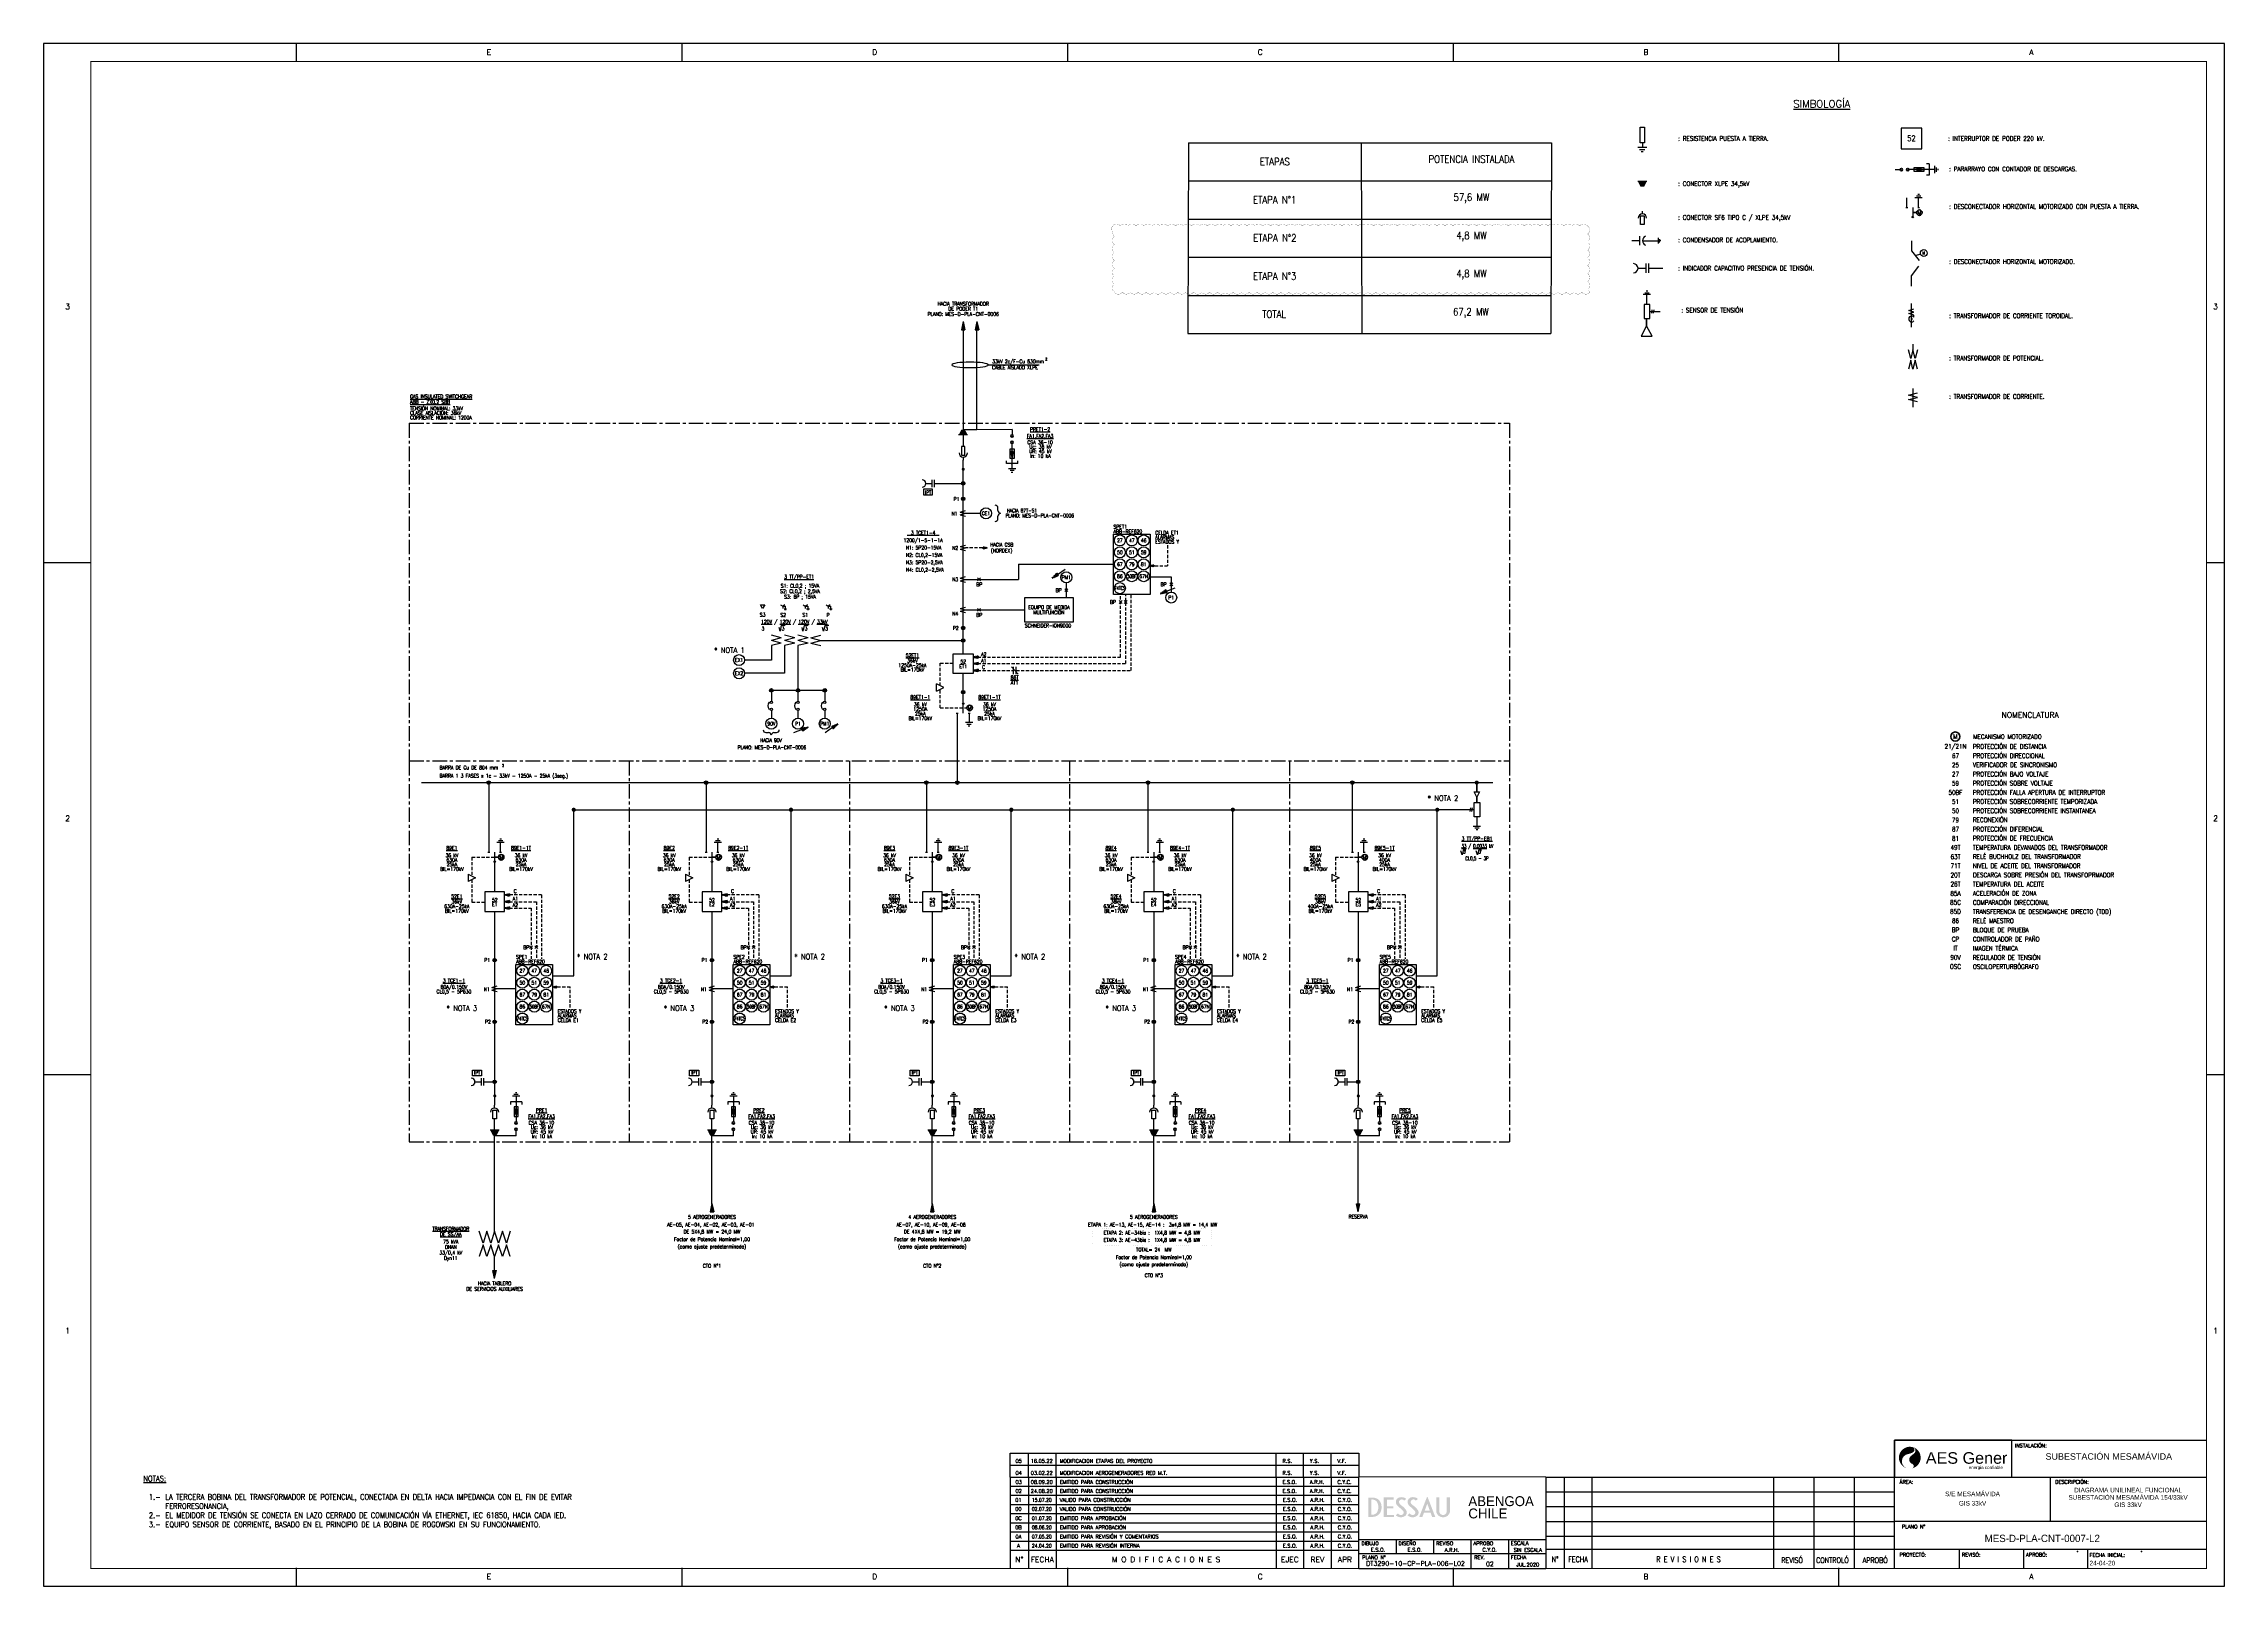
# Paper-space layout 'Patio 33kV' of a CAD drawing. Header units: millimetres. Extents: x -247 to 942, y -174 to 667.
# The model-space entities are those that its viewports show. They can reach past a viewport. Long polylines and large blocks are cut down to what shows.
import ezdxf
from ezdxf.enums import TextEntityAlignment as Align

# ---------------------------------------------------------------- set-up
doc = ezdxf.new("R2010")
doc.units = ezdxf.units.MM
doc.linetypes.add('CENTER', pattern=[50.8, 31.75, -6.35, 6.35, -6.35])
doc.linetypes.add('HIDDEN', pattern=[0.375, 0.25, -0.125])
for name, color, linetype in [('01-Formato', 4, 'Continuous'), ('02 TITULOS', 3, 'Continuous'), ('02TEXTOS', 3, 'Continuous'), ('03 TEXTOS', 7, 'Continuous'), ('04FORMATO', 2, 'Continuous'), ('05TITULOS', 7, 'Continuous'), ('08VENTANA PS', 31, 'Continuous'), ('2', 2, 'Continuous'), ('5', 5, 'Continuous'), ('Cable', 1, 'Continuous'), ('DATOS', 3, 'Continuous'), ('E-Nivel-066Kv', 52, 'Continuous'), ('E-Nivel-220Kv', 84, 'Continuous'), ('EL-Simbolos', 3, 'Continuous'), ('SEÑAL', 1, 'HIDDEN'), ('Simbologia', 6, 'Continuous'), ('T-Perímetros', 7, 'Continuous'), ('TEXTO 1', 1, 'Continuous')]:
    doc.layers.add(name, color=color, linetype=linetype)
for name, color, linetype, lineweight in [('144', 144, 'Continuous', 25), ('168', 168, 'Continuous', 25), ('72', 72, 'Continuous', 25), ('86', 86, 'Continuous', 25), ('E_TIP', 3, 'Continuous', 35), ('EL-Nivel-220Kv', 84, 'Continuous', 60)]:
    doc.layers.add(name, color=color, linetype=linetype, lineweight=lineweight)
doc.layers.get('08VENTANA PS').off()
doc.styles.add('ABENGOA', font='', dxfattribs={"height": 24})
doc.styles.add('ABENGOA TXT', font='romans')
doc.styles.add('ARIAL', font='arial.ttf', dxfattribs={"width": 0.9, "height": 600})
doc.styles.add('CODIGO', font='arial.ttf')
doc.styles.add('ROMANS', font='romans.shx', dxfattribs={"width": 0.8, "height": 2})
doc.styles.get('ABENGOA').set_extended_font_data('HandelGothic BT')

# ---------------------------------------------------------------- blocks, each defined once
blk = doc.blocks.new('ROTULO_TRANSELEC')
at = {"layer": '144'}
blk.add_hatch(color=256, dxfattribs=at).paths.add_polyline_path([(-156, 61.6, 0.254381), (-159.7, 66, -0.547544), (-159.8, 62.4, 0.041475), (-161.3, 61.2, 0.808546), (-157.8, 58.5, 0.244479)])
at = {"layer": '168'}
blk.add_hatch(color=168, dxfattribs=at).paths.add_polyline_path([(-156, 61.6, -0.244479), (-157.8, 58.5, -0.808546), (-161.3, 61.2, 0.587605), (-160.4, 57, -0.715909), (-160.6, 54.6, 0.412336)])
at = {"layer": '72'}
blk.add_hatch(color=72, dxfattribs=at).paths.add_polyline_path([(-159.3, 64.7, 0.352927), (-160.5, 66.2, 0.723045), (-166.3, 56.5, -0.533469), (-164.6, 62.8, -0.065321), (-161.9, 63.4, 0.077008), (-160.5, 63.6, 0.287326)])
at = {"layer": '86'}
blk.add_hatch(color=86, dxfattribs=at).paths.add_polyline_path([(-162.7, 62.4, 0.095661), (-160.2, 63.3, 0.288042), (-159.3, 64.7, -0.287326), (-160.5, 63.6, -0.077008), (-161.9, 63.4, 0.065321), (-164.6, 62.8, 0.533469), (-166.3, 56.5, 0.141379), (-163.6, 54.7, -0.770818)])
at = {"color": 5}
for p, q in [((-170.2, 0.2), (-170.2, 70)), ((-170.2, 70), (-0.4, 70)), ((-360.2, 49.7), (-0.4, 49.7)), ((-360.2, 49.7), (-360.2, 0)), ((-85.2, 49.7), (-85.2, 25.8)), ((-170.2, 25.8), (-0.4, 25.8)), ((-360.2, 10.5), (-170.2, 10.5)), ((-170.2, 10.5), (-0.4, 10.5))]:
    blk.add_line(p, q, dxfattribs=at)
at = {"color": 1}
for p, q in [((-350.2, 49.7), (-350.2, 0)), ((-335.2, 49.7), (-335.2, 0)), ((-236.2, 49.7), (-236.2, 0)), ((-214.2, 49.7), (-214.2, 0)), ((-192.2, 49.7), (-192.2, 0)), ((-360.2, 41.7), (-170.2, 41.7)), ((-360.2, 33.7), (-170.2, 33.7)), ((-360.2, 25.7), (-170.2, 25.7)), ((-360.2, 17.7), (-170.2, 17.7))]:
    blk.add_line(p, q, dxfattribs=at)
at = {"color": 4}
for p, q in [((-134.9, 10), (-134.9, 0)), ((-99.9, 10), (-99.9, 0)), ((-64.9, 10), (-64.9, 0))]:
    blk.add_line(p, q, dxfattribs=at)
at = {"color": 5}
blk.add_lwpolyline([(-170.2, 49.7), (-106.1, 49.7), (-106.1, 70), (-170.2, 70)], close=True, dxfattribs=at)
at = {"color": 4}
for p in [(-70.4, 9.2), (-35.4, 9.2)]:
    blk.add_point(p, dxfattribs=at)
at = {"color": 70, "style": 'ABENGOA TXT'}
for s, p in [('INSTALACIÓN:', (-104.5, 66)), ('ÁREA:', (-167.4, 46.2)), ('DESCRIPCIÓN:', (-82.6, 46.2)), ('PLANO N°', (-166.2, 21.8)), ('PROYECTÓ:', (-167.4, 6.5)), ('REVISÓ:', (-133.4, 6.5)), ('APROBÓ:', (-98.5, 6.5)), ('FECHA INICIAL:', (-63.8, 6.3))]:
    blk.add_text(s, height=2, dxfattribs=at).set_placement(p)
at = {"color": 4, "style": 'ABENGOA TXT', "width": 0.85}
for s, p in [('N%%D', (-355.2, 5)), ('FECHA', (-342.7, 5)), ('R E V I S I O N E S', (-282.5, 5)), ('REVISÓ', (-226, 5)), ('CONTROLÓ', (-204, 5)), ('APROBÓ', (-180.7, 5))]:
    blk.add_text(s, height=3, dxfattribs=at).set_placement(p, align=Align.MIDDLE)
at = {"color": 5, "style": 'CODIGO', "flags": 8}
for tag, p in [('INSTALACIÓN1', (-53.3, 59.3)), ('INSTALACIÓN2', (-53.3, 53.3))]:
    blk.add_attdef(tag, text='', height=3.5, dxfattribs=at).set_placement(p, align=Align.CENTER)
at = {"color": 70, "style": 'ABENGOA TXT', "flags": 8}
for tag, p in [('4', (-357.3, 44.5)), ('3', (-357.3, 36.5)), ('FECH4', (-349.6, 44.5)), ('FECH3', (-349.6, 36.5)), ('N.APELLIDO', (-232.1, 44.1)), ('N.APELLIDO', (-232.1, 36.1)), ('N.APELLIDO', (-210.1, 44.1)), ('N.APELLIDO', (-210.1, 36.1)), ('N.APELLIDO', (-188.5, 44.1)), ('N.APELLIDO', (-188.5, 36.1)), ('2', (-357.3, 28.8)), ('FECH2', (-349.6, 28.8)), ('N.APELLIDO', (-232.1, 28.1)), ('N.APELLIDO', (-210.1, 28.1)), ('N.APELLIDO', (-188.5, 28.1)), ('0', (-357.3, 12.9)), ('1', (-357.3, 20.9)), ('FECH1', (-349.6, 20.9)), ('FECH0', (-349.6, 12.9)), ('N.APELLIDO', (-232.1, 20.1)), ('N.APELLIDO', (-232.1, 12.9)), ('N.APELLIDO', (-210.1, 20.1)), ('N.APELLIDO', (-210.1, 12.9)), ('N.APELLIDO', (-188.5, 20.1)), ('N.APELLIDO', (-188.5, 12.9))]:
    blk.add_attdef(tag, p, '', height=2, dxfattribs=at)
at = {"color": 70, "style": 'ABENGOA TXT', "width": 0.8, "flags": 8}
for tag, p in [('REV4', (-329.6, 44.5)), ('REV3', (-329.6, 36.5)), ('REV2', (-329.6, 28.8)), ('REV1', (-329.6, 20.9)), ('REV0', (-329.6, 12.9))]:
    blk.add_attdef(tag, p, '', height=2, dxfattribs=at)
at = {"layer": '02 TITULOS', "color": 5, "style": 'CODIGO', "flags": 8}
for tag, p in [('AREA-1', (-127.6, 39.4)), ('AREA-2', (-127.6, 34.3)), ('DESC-1', (-42.8, 41.5)), ('DESC-2', (-42.8, 37.5)), ('DESC-3', (-42.8, 33.5)), ('AREA-3', (-127.6, 29.3)), ('DESC-4', (-42.8, 29.4))]:
    blk.add_attdef(tag, text='', height=2.5, dxfattribs=at).set_placement(p, align=Align.CENTER)
for tag, p in [('N.APELLIDO', (-167.4, 1.9)), ('N.APELLIDO', (-132.4, 1.9)), ('N.APELLIDO', (-98.6, 1.9)), ('DD/MM/AA', (-63.7, 1.7))]:
    blk.add_attdef(tag, p, '', height=2.5, dxfattribs=at)
at = {"layer": '05TITULOS', "style": 'CODIGO', "width": 0.95, "flags": 8}
blk.add_attdef('PPPPPPP-CCC-', text='', height=4, dxfattribs=at).set_placement((-128.8, 14.4), align=Align.RIGHT)
at = {"layer": '05TITULOS', "style": 'CODIGO', "flags": 8}
blk.add_attdef('IIIIIII-AA-EE-TTTT-VBBBBYY/HH-NNN-LLLLZ-RR', (-128.9, 14.3), '', height=4, dxfattribs=at)
at = {"layer": '144', "style": 'ARIAL'}
blk.add_text('energia confiable', height=1.75, dxfattribs=at).set_placement((-129.7, 54.2))
at = {"layer": '168', "style": 'ARIAL'}
blk.add_text('AES Gener', height=6.3, dxfattribs=at).set_placement((-153.1, 57.1))
blk = doc.blocks.new('A$C3669650E')
at = {"layer": '04FORMATO'}
h = blk.add_hatch(color=146, dxfattribs=at)
h.paths.add_polyline_path([(-52.2, 38.8), (-54, 38.8), (-54, 31, -0.880279), (-58, 31), (-58, 38.8), (-59.7, 38.8), (-59.7, 30.9, 0.783644), (-52.2, 30.9)])
h.paths.add_polyline_path([(-64.4, 39), (-64.8, 39), (-69, 28.1), (-67.3, 28.1), (-66.4, 30.5), (-64.6, 30.5), (-62.8, 30.5), (-61.9, 28.1), (-60.2, 28.1)])
h.paths.add_polyline_path([(-64.6, 35.4), (-66, 31.6), (-64.6, 31.6), (-63.2, 31.6)], flags=16)
h.paths.add_polyline_path([(-72.5, 34.6, -0.089411), (-73.4, 35.5, -0.239064), (-73.6, 36.7, -0.5955), (-70.8, 37.1), (-69.7, 38, 0.167654), (-71.5, 38.9, 0.100959), (-73.3, 38.9, 0.19216), (-75.1, 37.5, 0.290256), (-74.7, 34.6), (-71.5, 31.6, -0.514276), (-71.8, 29.4, -0.306534), (-73.9, 29.8), (-74.3, 30.1), (-75.4, 29.1, 0.180503), (-72.7, 28, 0.177751), (-70.1, 28.9, 0.355485), (-69.6, 31.7, 0.108875)])
h.paths.add_polyline_path([(-78.2, 29.4, -0.306534), (-80.3, 29.8), (-80.7, 30.1), (-81.8, 29.1, 0.180503), (-79.1, 28, 0.177751), (-76.5, 28.9, 0.355485), (-76, 31.7, 0.108875), (-78.9, 34.6, -0.089411), (-79.7, 35.5, -0.239064), (-80, 36.7, -0.5955), (-77.2, 37.1), (-76.1, 38, 0.167654), (-77.9, 38.9, 0.100959), (-79.6, 38.9, 0.19216), (-81.5, 37.5, 0.290256), (-81.1, 34.6), (-77.9, 31.6, -0.514276)])
h.paths.add_polyline_path([(-86.6, 29.3), (-86.6, 32.8), (-83.1, 32.8), (-83.1, 34), (-86.6, 34), (-86.6, 37.6), (-82.9, 37.6), (-82.9, 38.8), (-88.3, 38.8), (-88.3, 28.2), (-82.8, 28.2), (-82.8, 29.3)])
h.paths.add_polyline_path([(-89.6, 34.6, 0.203553), (-91.5, 37.9, 0.104666), (-93.8, 38.7), (-96.8, 38.8), (-96.8, 28.2), (-94.6, 28.2, 0.282999), (-90.1, 30.7, 0.146791)])
h.paths.add_polyline_path([(-91.7, 31.3, -0.269615), (-94.2, 29.4), (-95.1, 29.4), (-95.1, 37.7, -0.107187), (-93.8, 37.6, -0.25593), (-91.7, 35.7, -0.193099)], flags=16)
at = {"color": 1}
for p, q in [((-292, 49.9), (-292, 0)), ((-292, 49.9), (-102, 49.9)), ((-282, 49.9), (-282, 0)), ((-267, 49.9), (-267, 0)), ((-147, 49.9), (-147, 0)), ((-132, 49.9), (-132, 0)), ((-117, 49.9), (-117, 0)), ((-292, 45), (-102, 45)), ((-292, 40), (-102, 40)), ((-292, 35), (-102, 35)), ((-292, 30), (-102, 30)), ((-292, 25), (-102, 25)), ((-292, 20), (-102, 20)), ((-292, 15), (-102, 15))]:
    blk.add_line(p, q, dxfattribs=at)
at = {"color": 30}
blk.add_line((-292, 10), (-102, 10), dxfattribs=at)
at = {"layer": '04FORMATO', "color": 5}
for p, q in [((-102, 0), (-101.9, 50.1)), ((0.1, 49.9), (-101.9, 50.1)), ((0.1, 49.9), (0, 0)), ((0, 15.7), (-102, 15.7)), ((-81.6, 15.7), (-81.6, 8.1)), ((-61.2, 15.7), (-61.2, 8.1)), ((-40.8, 15.7), (-40.8, 0)), ((-20.4, 15.7), (-20.4, 0)), ((0, 8.1), (-102, 8.1)), ((-102, 0), (0, 0))]:
    blk.add_line(p, q, dxfattribs=at)
at = {"color": 94, "style": 'ROMANS'}
for s, p in [('N%%D', (-287, 5)), ('FECHA', (-274.5, 5)), ('M O D I F I C A C I O N E S', (-207, 5)), ('EJEC', (-139.5, 5)), ('REV', (-124.5, 5)), ('APR', (-109.5, 5))]:
    blk.add_text(s, height=3, dxfattribs=at).set_placement(p, align=Align.MIDDLE)
at = {"layer": '02 TITULOS', "style": 'ABENGOA TXT', "flags": 8}
for tag, p in [('REV7', (-287.5, 42.4)), ('REV6', (-287.5, 37.5)), ('EJEC7', (-139.5, 42.4)), ('EJEC6', (-139.5, 37.5)), ('REV7', (-124.5, 42.5)), ('REV6', (-124.5, 37.5)), ('APR7', (-109.5, 42.5)), ('APR6', (-109.5, 37.5)), ('REV5', (-287.5, 32.5)), ('REV4', (-287.5, 27.5)), ('EJEC5', (-139.5, 32.5)), ('EJEC4', (-139.5, 27.5)), ('REV5', (-124.5, 32.6)), ('REV4', (-124.5, 27.6)), ('APR5', (-109.5, 32.6)), ('APR4', (-109.5, 27.6)), ('REV3', (-287.5, 22.5)), ('REV2', (-287.5, 17.5)), ('REV1', (-287.5, 12.5)), ('EJEC3', (-139.5, 22.5)), ('EJEC2', (-139.5, 17.5)), ('EJEC1', (-139.5, 12.5)), ('REV3', (-124.5, 22.6)), ('REV2', (-124.5, 17.5)), ('REV1', (-124.5, 12.6)), ('APR3', (-109.5, 22.6)), ('APR2', (-109.5, 17.5)), ('APR1', (-109.5, 12.6))]:
    blk.add_attdef(tag, text='', height=2, dxfattribs=at).set_placement(p, align=Align.MIDDLE_CENTER)
at = {"layer": '02 TITULOS', "style": 'ABENGOA TXT', "width": 0.85, "flags": 8}
for tag, p in [('FECHA7', (-274.8, 42.4)), ('FECHA6', (-274.8, 37.5)), ('FECHA5', (-274.8, 32.5)), ('FECHA4', (-274.8, 27.5)), ('FECHA3', (-274.8, 22.5)), ('FECHA2', (-274.8, 17.5)), ('FECHA1', (-274.8, 12.5))]:
    blk.add_attdef(tag, text='', height=2, dxfattribs=at).set_placement(p, align=Align.MIDDLE_CENTER)
at = {"layer": '02 TITULOS', "style": 'ABENGOA TXT', "flags": 8}
for tag, p in [('MOD7', (-265, 42.4)), ('MOD6', (-265, 37.5)), ('MOD5', (-265, 32.5)), ('MOD4', (-265, 27.5)), ('MOD3', (-265, 22.5)), ('MOD2', (-265, 17.5)), ('MOD1', (-265, 12.5))]:
    blk.add_attdef(tag, text='', height=2, dxfattribs=at).set_placement(p, align=Align.MIDDLE_LEFT)
at = {"layer": '04FORMATO', "color": 20, "true_color": 0xeb420a, "style": 'ABENGOA'}
blk.add_text('ABENGOA', height=5.4, dxfattribs=at).set_placement((-42.2, 34.1))
at = {"layer": '04FORMATO', "color": 9, "true_color": 0xc0c0c0, "style": 'ABENGOA'}
blk.add_text('CHILE', height=5.4, dxfattribs=at).set_placement((-42.2, 27.4))
at = {"layer": '04FORMATO', "color": 7, "style": 'ROMANS'}
for s, p in [('DIBUJO', (-100.5, 12.8)), ('DISEÑO', (-80.3, 12.8)), ('REVISO', (-59.7, 12.8)), ('APROBO', (-39.4, 12.8)), ('ESCALA', (-19, 12.9)), ('PLANO N%%D', (-100.1, 5.1)), ('REV.', (-39, 5.2)), ('FECHA', (-19, 5.2))]:
    blk.add_text(s, height=2, dxfattribs=at).set_placement(p)
for tag, height, p in [('D', 2, (-91.5, 9.3)), ('D', 2, (-71.4, 9.3)), ('P', 2.5, (-71, 1.7)), ('R', 2, (-51.2, 9.3)), ('A', 2, (-30.6, 9.3)), ('M', 2.5, (-30.5, 1.3)), ('E', 2, (-9.8, 9.2)), ('F', 2, (-9.8, 1.2))]:
    blk.add_attdef(tag, text='', height=height, dxfattribs=at).set_placement(p, align=Align.CENTER)
blk = doc.blocks.new('A$C71538159')
at = {"color": 1}
for p, q in [((-648.5, 597.3), (-648.5, 587.3)), ((-438.2, 597.3), (-438.2, 587.3)), ((-228, 597.3), (-228, 587.3)), ((-17.7, 597.3), (-17.7, 587.3)), ((192.5, 597.3), (192.5, 587.3)), ((-786.2, 314.3), (-760.2, 314.3)), ((392.8, 314.3), (402.8, 314.3)), ((-786.2, 35.3), (-760.2, 35.3)), ((392.8, 35.3), (402.8, 35.3)), ((-648.5, -233.7), (-648.5, -243.7)), ((-438.2, -233.7), (-438.2, -243.7)), ((-228, -233.7), (-228, -243.7)), ((-17.7, -233.7), (-17.7, -243.7)), ((192.5, -233.7), (192.5, -243.7))]:
    blk.add_line(p, q, dxfattribs=at)
blk.add_lwpolyline([(-786.2, -243.7), (402.8, -243.7), (402.8, 597.3), (-786.2, 597.3)], close=True, dxfattribs=at)
at = {"color": 5, "const_width": 0.6}
blk.add_lwpolyline([(393, 587.5), (-760.5, 587.5), (-760.5, -234), (393, -234)], close=True, dxfattribs=at)
at = {"color": 7, "style": 'ABENGOA TXT'}
for s, p in [('E', (-543.4, 591.1)), ('D', (-333.1, 591.1)), ('C', (-122.9, 591.1)), ('B', (87.4, 591.1)), ('A', (297.6, 591.1)), ('3', (-773.1, 452.4)), ('3', (398, 452.4)), ('2', (-773.1, 173.4)), ('2', (398, 173.4)), ('1', (-773.1, -105.9)), ('1', (398, -105.9)), ('E', (-543.4, -239.9)), ('D', (-333.1, -239.9)), ('C', (-122.9, -239.9)), ('B', (87.4, -239.9)), ('A', (297.6, -239.9))]:
    blk.add_text(s, height=3, dxfattribs=at).set_placement(p, align=Align.CENTER)
blk = doc.blocks.new('InterruptorUni')
blk.add_lwpolyline([(-7.7, -7.9), (7.3, -7.9), (7.3, 7.1), (-7.7, 7.1)], close=True)
blk = doc.blocks.new('DescsinptUni')
blk.add_line((0, 0), (3.9, 10))
blk = doc.blocks.new('Flecha')
blk.add_hatch(color=256).paths.add_polyline_path([(0, 1.66), (-0.36, 0), (0.36, 0)])
for p, q in [((0, 1.66), (-0.36, 0)), ((-0.36, 0), (0.36, 0)), ((0, 1.66), (0.36, 0))]:
    blk.add_line(p, q)

msp = doc.modelspace()

# ---------------------------------------------------------------- hatches: boundary and pattern name
at = {"linetype": 'HIDDEN', "ltscale": 2.5}
for points in [[(235715.6, 102278.6), (235713.4, 102278.1), (235713.4, 102279)], [(235715.6, 102278.6), (235713.4, 102278.1), (235713.4, 102279)], [(235804.4, 102268.8), (235806.5, 102269.2), (235806.5, 102268.3)], [(235707.8, 102219), (235710.7, 102219.6), (235710.7, 102218.4)], [(235707.8, 102215.5), (235710.7, 102216.1), (235710.7, 102214.9)], [(235707.8, 102211.7), (235710.7, 102212.4), (235710.7, 102211.1)], [(235452.4, 102089.4), (235455.2, 102088.7), (235455.2, 102090)], [(235570.9, 102089.4), (235573.7, 102088.7), (235573.7, 102090)], [(235691, 102089.4), (235693.8, 102088.7), (235693.8, 102090)], [(235811.8, 102089.4), (235814.6, 102088.7), (235814.6, 102090)], [(235923.2, 102089.4), (235926, 102088.7), (235926, 102090)], [(235452.4, 102085.7), (235455.2, 102085.1), (235455.2, 102086.3)], [(235452.4, 102082.2), (235455.2, 102081.6), (235455.2, 102082.8)], [(235570.9, 102085.7), (235573.7, 102085.1), (235573.7, 102086.3)], [(235570.9, 102082.2), (235573.7, 102081.6), (235573.7, 102082.8)], [(235691, 102085.7), (235693.8, 102085.1), (235693.8, 102086.3)], [(235691, 102082.2), (235693.8, 102081.6), (235693.8, 102082.8)], [(235811.8, 102085.7), (235814.6, 102085.1), (235814.6, 102086.3)], [(235811.8, 102082.2), (235814.6, 102081.6), (235814.6, 102082.8)], [(235923.2, 102085.7), (235926, 102085.1), (235926, 102086.3)], [(235923.2, 102082.2), (235926, 102081.6), (235926, 102082.8)], [(235478.6, 102039.2), (235480.8, 102038.7), (235480.8, 102039.6)], [(235597.1, 102039.2), (235599.2, 102038.7), (235599.2, 102039.6)], [(235597.1, 102039.2), (235599.2, 102038.7), (235599.2, 102039.6)], [(235717.2, 102039.2), (235719.3, 102038.7), (235719.3, 102039.6)], [(235717.2, 102039.2), (235719.3, 102038.7), (235719.3, 102039.6)], [(235838, 102039.2), (235840.1, 102038.7), (235840.1, 102039.6)], [(235838, 102039.2), (235840.1, 102038.7), (235840.1, 102039.6)], [(235949.4, 102039.2), (235951.5, 102038.7), (235951.5, 102039.6)], [(235949.4, 102039.2), (235951.5, 102038.7), (235951.5, 102039.6)]]:
    msp.add_hatch(color=1, dxfattribs=at).paths.add_polyline_path(points)
at = {"layer": 'EL-Simbolos'}
h = msp.add_hatch(color=256, dxfattribs=at)
h.dxf.hatch_style = 1
h.paths.add_polyline_path([(235703.4, 102343), (235701.5, 102343), (235700, 102340.1), (235704.9, 102340.1)])
for points in [[(235729.1, 102327.9), (235729.8, 102331.1), (235728.5, 102331.1)], [(235458.7, 101973.3), (235459.4, 101970.1), (235458, 101970.1)], [(235577.2, 101973.3), (235577.9, 101970.1), (235576.5, 101970.1)], [(235697.3, 101973.3), (235698, 101970.1), (235696.6, 101970.1)], [(235818.1, 101973.3), (235818.8, 101970.1), (235817.4, 101970.1)], [(235929.5, 101973.3), (235930.2, 101970.1), (235928.8, 101970.1)]]:
    msp.add_hatch(color=256, dxfattribs=at).paths.add_polyline_path(points)
h = msp.add_hatch(color=256, dxfattribs=at)
h.dxf.hatch_style = 1
h.paths.add_polyline_path([(235701.5, 102313.7), (235703.4, 102313.7, -1)])
h.paths.add_polyline_path([(235703.4, 102313.7), (235701.5, 102313.7, -1)])
h = msp.add_hatch(color=256, dxfattribs=at)
h.dxf.hatch_style = 1
edge = h.paths.add_edge_path()
edge.add_arc((235702.5, 102321.4), 0.886, -180, 180, ccw=False)
h = msp.add_hatch(color=256, dxfattribs=at)
h.dxf.hatch_style = 1
h.paths.add_polyline_path([(235701.5, 102305.3), (235703.4, 102305.3, -1)])
h.paths.add_polyline_path([(235703.4, 102305.3), (235701.5, 102305.3, -1)])
h = msp.add_hatch(color=256, dxfattribs=at)
h.dxf.hatch_style = 1
h.paths.add_polyline_path([(235701.5, 102234.9), (235703.4, 102234.9, -1)])
h.paths.add_polyline_path([(235703.4, 102234.9), (235701.5, 102234.9, -1)])
h = msp.add_hatch(color=256, dxfattribs=at)
h.dxf.hatch_style = 1
h.paths.add_polyline_path([(235701.5, 102228.1), (235703.4, 102228.1, -1)])
h.paths.add_polyline_path([(235703.4, 102228.1), (235701.5, 102228.1, -1)])
h = msp.add_hatch(color=256, dxfattribs=at)
h.dxf.hatch_style = 1
h.paths.add_polyline_path([(235596.9, 102200.9), (235598.8, 102200.9, -1)])
h.paths.add_polyline_path([(235598.8, 102200.9), (235596.9, 102200.9, -1)])
h = msp.add_hatch(color=256, dxfattribs=at)
h.dxf.hatch_style = 1
h.paths.add_polyline_path([(235611.5, 102200.9), (235613.4, 102200.9, -1)])
h.paths.add_polyline_path([(235613.4, 102200.9), (235611.5, 102200.9, -1)])
h = msp.add_hatch(color=256, dxfattribs=at)
h.dxf.hatch_style = 1
h.paths.add_polyline_path([(235626, 102200.9), (235628, 102200.9, -1)])
h.paths.add_polyline_path([(235628, 102200.9), (235626, 102200.9, -1)])
h = msp.add_hatch(color=256, dxfattribs=at)
h.dxf.hatch_style = 1
h.paths.add_polyline_path([(235701.5, 102199.9), (235703.4, 102199.9, -1)])
h.paths.add_polyline_path([(235703.4, 102199.9), (235701.5, 102199.9, -1)])
h = msp.add_hatch(color=256, dxfattribs=at)
h.dxf.hatch_style = 1
h.paths.add_polyline_path([(235442.9, 102150.6), (235444.8, 102150.6, 1)])
h.paths.add_polyline_path([(235444.8, 102150.6), (235442.9, 102150.6, 1)])
h = msp.add_hatch(color=256, dxfattribs=at)
h.dxf.hatch_style = 1
h.paths.add_polyline_path([(235561.4, 102150.6), (235563.3, 102150.6, 1)])
h.paths.add_polyline_path([(235563.3, 102150.6), (235561.4, 102150.6, 1)])
h = msp.add_hatch(color=256, dxfattribs=at)
h.dxf.hatch_style = 1
h.paths.add_polyline_path([(235681.5, 102150.6), (235683.4, 102150.6, 1)])
h.paths.add_polyline_path([(235683.4, 102150.6), (235681.5, 102150.6, 1)])
h = msp.add_hatch(color=256, dxfattribs=at)
h.dxf.hatch_style = 1
h.paths.add_polyline_path([(235698.3, 102150.6), (235700.2, 102150.6, 1)])
h.paths.add_polyline_path([(235700.2, 102150.6), (235698.3, 102150.6, 1)])
h = msp.add_hatch(color=256, dxfattribs=at)
h.dxf.hatch_style = 1
h.paths.add_polyline_path([(235802.2, 102150.6), (235804.2, 102150.6, 1)])
h.paths.add_polyline_path([(235804.2, 102150.6), (235802.2, 102150.6, 1)])
h = msp.add_hatch(color=256, dxfattribs=at)
h.dxf.hatch_style = 1
h.paths.add_polyline_path([(235913.7, 102150.6), (235915.6, 102150.6, 1)])
h.paths.add_polyline_path([(235915.6, 102150.6), (235913.7, 102150.6, 1)])
h = msp.add_hatch(color=256, dxfattribs=at)
h.dxf.hatch_style = 1
h.paths.add_polyline_path([(235446.1, 102053.8), (235448, 102053.8, 1)])
h.paths.add_polyline_path([(235448, 102053.8), (235446.1, 102053.8, 1)])
h = msp.add_hatch(color=256, dxfattribs=at)
h.dxf.hatch_style = 1
h.paths.add_polyline_path([(235564.6, 102053.8), (235566.5, 102053.8, 1)])
h.paths.add_polyline_path([(235566.5, 102053.8), (235564.6, 102053.8, 1)])
h = msp.add_hatch(color=256, dxfattribs=at)
h.dxf.hatch_style = 1
h.paths.add_polyline_path([(235684.7, 102053.8), (235686.6, 102053.8, 1)])
h.paths.add_polyline_path([(235686.6, 102053.8), (235684.7, 102053.8, 1)])
h = msp.add_hatch(color=256, dxfattribs=at)
h.dxf.hatch_style = 1
h.paths.add_polyline_path([(235805.4, 102053.8), (235807.4, 102053.8, 1)])
h.paths.add_polyline_path([(235807.4, 102053.8), (235805.4, 102053.8, 1)])
h = msp.add_hatch(color=256, dxfattribs=at)
h.dxf.hatch_style = 1
h.paths.add_polyline_path([(235916.9, 102053.8), (235918.8, 102053.8, 1)])
h.paths.add_polyline_path([(235918.8, 102053.8), (235916.9, 102053.8, 1)])
h = msp.add_hatch(color=256, dxfattribs=at)
h.dxf.hatch_style = 1
h.paths.add_polyline_path([(235446.1, 102020.2), (235448, 102020.2, 1)])
h.paths.add_polyline_path([(235448, 102020.2), (235446.1, 102020.2, 1)])
h = msp.add_hatch(color=256, dxfattribs=at)
h.dxf.hatch_style = 1
h.paths.add_polyline_path([(235564.6, 102020.2), (235566.5, 102020.2, 1)])
h.paths.add_polyline_path([(235566.5, 102020.2), (235564.6, 102020.2, 1)])
h = msp.add_hatch(color=256, dxfattribs=at)
h.dxf.hatch_style = 1
h.paths.add_polyline_path([(235684.7, 102020.2), (235686.6, 102020.2, 1)])
h.paths.add_polyline_path([(235686.6, 102020.2), (235684.7, 102020.2, 1)])
h = msp.add_hatch(color=256, dxfattribs=at)
h.dxf.hatch_style = 1
h.paths.add_polyline_path([(235805.4, 102020.2), (235807.4, 102020.2, 1)])
h.paths.add_polyline_path([(235807.4, 102020.2), (235805.4, 102020.2, 1)])
h = msp.add_hatch(color=256, dxfattribs=at)
h.dxf.hatch_style = 1
h.paths.add_polyline_path([(235916.9, 102020.2), (235918.8, 102020.2, 1)])
h.paths.add_polyline_path([(235918.8, 102020.2), (235916.9, 102020.2, 1)])
h = msp.add_hatch(color=256, dxfattribs=at)
h.dxf.hatch_style = 1
h.paths.add_polyline_path([(235446.1, 101987.5), (235448, 101987.5, 1)])
h.paths.add_polyline_path([(235448, 101987.5), (235446.1, 101987.5, 1)])
h = msp.add_hatch(color=256, dxfattribs=at)
h.dxf.hatch_style = 1
edge = h.paths.add_edge_path()
edge.add_arc((235447.1, 101979.8), 0.886, 180, 540)
h = msp.add_hatch(color=256, dxfattribs=at)
h.dxf.hatch_style = 1
h.paths.add_polyline_path([(235564.6, 101987.5), (235566.5, 101987.5, 1)])
h.paths.add_polyline_path([(235566.5, 101987.5), (235564.6, 101987.5, 1)])
h = msp.add_hatch(color=256, dxfattribs=at)
h.dxf.hatch_style = 1
edge = h.paths.add_edge_path()
edge.add_arc((235565.5, 101979.8), 0.886, 180, 540)
h = msp.add_hatch(color=256, dxfattribs=at)
h.dxf.hatch_style = 1
h.paths.add_polyline_path([(235684.7, 101987.5), (235686.6, 101987.5, 1)])
h.paths.add_polyline_path([(235686.6, 101987.5), (235684.7, 101987.5, 1)])
h = msp.add_hatch(color=256, dxfattribs=at)
h.dxf.hatch_style = 1
edge = h.paths.add_edge_path()
edge.add_arc((235685.7, 101979.8), 0.886, 180, 540)
h = msp.add_hatch(color=256, dxfattribs=at)
h.dxf.hatch_style = 1
h.paths.add_polyline_path([(235805.4, 101987.5), (235807.4, 101987.5, 1)])
h.paths.add_polyline_path([(235807.4, 101987.5), (235805.4, 101987.5, 1)])
h = msp.add_hatch(color=256, dxfattribs=at)
h.dxf.hatch_style = 1
edge = h.paths.add_edge_path()
edge.add_arc((235806.4, 101979.8), 0.886, 180, 540)
h = msp.add_hatch(color=256, dxfattribs=at)
h.dxf.hatch_style = 1
h.paths.add_polyline_path([(235916.9, 101987.5), (235918.8, 101987.5, 1)])
h.paths.add_polyline_path([(235918.8, 101987.5), (235916.9, 101987.5, 1)])
h = msp.add_hatch(color=256, dxfattribs=at)
h.dxf.hatch_style = 1
edge = h.paths.add_edge_path()
edge.add_arc((235917.9, 101979.8), 0.886, 180, 540)
h = msp.add_hatch(color=256, dxfattribs=at)
h.dxf.hatch_style = 1
h.paths.add_polyline_path([(235448, 101958.2), (235446.1, 101958.2), (235444.6, 101961.1), (235449.5, 101961.1)])
h = msp.add_hatch(color=256, dxfattribs=at)
h.dxf.hatch_style = 1
h.paths.add_polyline_path([(235566.5, 101958.2), (235564.5, 101958.2), (235563.1, 101961.1), (235568, 101961.1)])
h = msp.add_hatch(color=256, dxfattribs=at)
h.dxf.hatch_style = 1
h.paths.add_polyline_path([(235686.6, 101958.2), (235684.7, 101958.2), (235683.2, 101961.1), (235688.1, 101961.1)])
h = msp.add_hatch(color=256, dxfattribs=at)
h.dxf.hatch_style = 1
h.paths.add_polyline_path([(235807.4, 101958.2), (235805.4, 101958.2), (235804, 101961.1), (235808.9, 101961.1)])
h = msp.add_hatch(color=256, dxfattribs=at)
h.dxf.hatch_style = 1
h.paths.add_polyline_path([(235918.8, 101958.2), (235916.9, 101958.2), (235915.4, 101961.1), (235920.3, 101961.1)])
at = {"layer": 'SEÑAL', "linetype": 'HIDDEN', "ltscale": 2.5}
for points in [[(235751, 102262.1), (235754.3, 102263.5), (235753.5, 102264.7)], [(235810, 102253.6), (235813.6, 102254.2), (235813, 102255.6)], [(235618, 102180.8), (235614.4, 102180.2), (235615, 102178.8)], [(235634.2, 102182.6), (235630.9, 102181.2), (235631.7, 102180)]]:
    msp.add_hatch(color=1, dxfattribs=at).paths.add_polyline_path(points)
at = {"layer": 'Simbologia'}
h = msp.add_hatch(dxfattribs=at)
h.set_pattern_fill('ANGLE', color=1, scale=0.7, angle=90)
h.set_pattern_definition([(90, (307308.8397, -62536.3195), (-4.8895, 3e-16), [3.556, -1.3335]), (180, (307308.8397, -62536.3195), (-6e-16, -4.8895), [3.556, -1.3335])])
h.paths.add_polyline_path([(235627.5, 102365.3), (235628.2, 102365.5), (235628, 102365.8)])
h.paths.add_polyline_path([(235631.1, 102371.6), (235630.9, 102370.9), (235631.3, 102370.9)])
h.paths.add_polyline_path([(235634.8, 102365.3), (235634.3, 102365.8), (235634, 102365.5)])
h = msp.add_hatch(dxfattribs=at)
h.set_pattern_fill('ANGLE', color=1, scale=0.7, angle=90)
h.set_pattern_definition([(90, (307316.8397, -62536.3195), (-4.8895, 3e-16), [3.556, -1.3335]), (180, (307316.8397, -62536.3195), (-6e-16, -4.8895), [3.556, -1.3335])])
h.paths.add_polyline_path([(235635.5, 102365.3), (235636.2, 102365.5), (235636, 102365.8)])
h.paths.add_polyline_path([(235639.1, 102371.6), (235638.9, 102370.9), (235639.3, 102370.9)])
h.paths.add_polyline_path([(235642.8, 102365.3), (235642.3, 102365.8), (235642, 102365.5)])

# ---------------------------------------------------------------- linework, layer by layer
at = {"color": 1, "linetype": 'HIDDEN', "ltscale": 2.5}
for points in [[(235715.6, 102278.6), (235713.4, 102278.1), (235713.4, 102279), (235715.6, 102278.6)], [(235713.4, 102278.1), (235715.6, 102278.6), (235713.4, 102279), (235713.4, 102278.1)], [(235715.6, 102278.6), (235713.4, 102278.1), (235713.4, 102279), (235715.6, 102278.6)], [(235713.4, 102278.1), (235715.6, 102278.6), (235713.4, 102279), (235713.4, 102278.1)], [(235804.4, 102268.8), (235806.5, 102269.2), (235806.5, 102268.3), (235804.4, 102268.8)], [(235806.5, 102269.2), (235804.4, 102268.8), (235806.5, 102268.3), (235806.5, 102269.2)], [(235707.8, 102219), (235710.7, 102219.6), (235710.7, 102218.4), (235707.8, 102219)], [(235710.7, 102219.6), (235707.8, 102219), (235710.7, 102218.4), (235710.7, 102219.6)], [(235707.8, 102215.5), (235710.7, 102216.1), (235710.7, 102214.9), (235707.8, 102215.5)], [(235710.7, 102216.1), (235707.8, 102215.5), (235710.7, 102214.9), (235710.7, 102216.1)], [(235707.8, 102211.7), (235710.7, 102212.4), (235710.7, 102211.1), (235707.8, 102211.7)], [(235710.7, 102212.4), (235707.8, 102211.7), (235710.7, 102211.1), (235710.7, 102212.4)], [(235452.4, 102089.4), (235455.2, 102088.7), (235455.2, 102090), (235452.4, 102089.4)], [(235455.2, 102088.7), (235452.4, 102089.4), (235455.2, 102090), (235455.2, 102088.7)], [(235570.9, 102089.4), (235573.7, 102088.7), (235573.7, 102090), (235570.9, 102089.4)], [(235573.7, 102088.7), (235570.9, 102089.4), (235573.7, 102090), (235573.7, 102088.7)], [(235691, 102089.4), (235693.8, 102088.7), (235693.8, 102090), (235691, 102089.4)], [(235693.8, 102088.7), (235691, 102089.4), (235693.8, 102090), (235693.8, 102088.7)], [(235811.8, 102089.4), (235814.6, 102088.7), (235814.6, 102090), (235811.8, 102089.4)], [(235814.6, 102088.7), (235811.8, 102089.4), (235814.6, 102090), (235814.6, 102088.7)], [(235923.2, 102089.4), (235926, 102088.7), (235926, 102090), (235923.2, 102089.4)], [(235926, 102088.7), (235923.2, 102089.4), (235926, 102090), (235926, 102088.7)], [(235452.4, 102085.7), (235455.2, 102085.1), (235455.2, 102086.3), (235452.4, 102085.7)], [(235455.2, 102085.1), (235452.4, 102085.7), (235455.2, 102086.3), (235455.2, 102085.1)], [(235452.4, 102082.2), (235455.2, 102081.6), (235455.2, 102082.8), (235452.4, 102082.2)], [(235455.2, 102081.6), (235452.4, 102082.2), (235455.2, 102082.8), (235455.2, 102081.6)], [(235570.9, 102085.7), (235573.7, 102085.1), (235573.7, 102086.3), (235570.9, 102085.7)], [(235573.7, 102085.1), (235570.9, 102085.7), (235573.7, 102086.3), (235573.7, 102085.1)], [(235570.9, 102082.2), (235573.7, 102081.6), (235573.7, 102082.8), (235570.9, 102082.2)], [(235573.7, 102081.6), (235570.9, 102082.2), (235573.7, 102082.8), (235573.7, 102081.6)], [(235691, 102085.7), (235693.8, 102085.1), (235693.8, 102086.3), (235691, 102085.7)], [(235693.8, 102085.1), (235691, 102085.7), (235693.8, 102086.3), (235693.8, 102085.1)], [(235691, 102082.2), (235693.8, 102081.6), (235693.8, 102082.8), (235691, 102082.2)], [(235693.8, 102081.6), (235691, 102082.2), (235693.8, 102082.8), (235693.8, 102081.6)], [(235811.8, 102085.7), (235814.6, 102085.1), (235814.6, 102086.3), (235811.8, 102085.7)], [(235814.6, 102085.1), (235811.8, 102085.7), (235814.6, 102086.3), (235814.6, 102085.1)], [(235811.8, 102082.2), (235814.6, 102081.6), (235814.6, 102082.8), (235811.8, 102082.2)], [(235814.6, 102081.6), (235811.8, 102082.2), (235814.6, 102082.8), (235814.6, 102081.6)], [(235923.2, 102085.7), (235926, 102085.1), (235926, 102086.3), (235923.2, 102085.7)], [(235926, 102085.1), (235923.2, 102085.7), (235926, 102086.3), (235926, 102085.1)], [(235923.2, 102082.2), (235926, 102081.6), (235926, 102082.8), (235923.2, 102082.2)], [(235926, 102081.6), (235923.2, 102082.2), (235926, 102082.8), (235926, 102081.6)], [(235478.6, 102039.2), (235480.8, 102038.7), (235480.8, 102039.6), (235478.6, 102039.2)], [(235480.8, 102038.7), (235478.6, 102039.2), (235480.8, 102039.6), (235480.8, 102038.7)], [(235597.1, 102039.2), (235599.2, 102038.7), (235599.2, 102039.6), (235597.1, 102039.2)], [(235599.2, 102038.7), (235597.1, 102039.2), (235599.2, 102039.6), (235599.2, 102038.7)], [(235597.1, 102039.2), (235599.2, 102038.7), (235599.2, 102039.6), (235597.1, 102039.2)], [(235599.2, 102038.7), (235597.1, 102039.2), (235599.2, 102039.6), (235599.2, 102038.7)], [(235717.2, 102039.2), (235719.3, 102038.7), (235719.3, 102039.6), (235717.2, 102039.2)], [(235719.3, 102038.7), (235717.2, 102039.2), (235719.3, 102039.6), (235719.3, 102038.7)], [(235717.2, 102039.2), (235719.3, 102038.7), (235719.3, 102039.6), (235717.2, 102039.2)], [(235719.3, 102038.7), (235717.2, 102039.2), (235719.3, 102039.6), (235719.3, 102038.7)], [(235838, 102039.2), (235840.1, 102038.7), (235840.1, 102039.6), (235838, 102039.2)], [(235840.1, 102038.7), (235838, 102039.2), (235840.1, 102039.6), (235840.1, 102038.7)], [(235838, 102039.2), (235840.1, 102038.7), (235840.1, 102039.6), (235838, 102039.2)], [(235840.1, 102038.7), (235838, 102039.2), (235840.1, 102039.6), (235840.1, 102038.7)], [(235949.4, 102039.2), (235951.5, 102038.7), (235951.5, 102039.6), (235949.4, 102039.2)], [(235951.5, 102038.7), (235949.4, 102039.2), (235951.5, 102039.6), (235951.5, 102038.7)], [(235949.4, 102039.2), (235951.5, 102038.7), (235951.5, 102039.6), (235949.4, 102039.2)], [(235951.5, 102038.7), (235949.4, 102039.2), (235951.5, 102039.6), (235951.5, 102038.7)]]:
    msp.add_lwpolyline(points, dxfattribs=at)
at = {"layer": '01-Formato'}
for p, q in [((235721.4, 102298.9), (235721.4, 102300.3)), ((235721.4, 102294.5), (235721.4, 102295.9)), ((235594.9, 102177.9), (235596.3, 102177.9)), ((235599.3, 102177.9), (235600.7, 102177.9))]:
    msp.add_line(p, q, dxfattribs=at)
for centre, start, end in [((235719.9, 102300.3), 0, 90), ((235719.9, 102294.5), 270, 0), ((235722.9, 102298.9), 180, 270), ((235722.9, 102295.9), 90, 180), ((235594.9, 102179.4), 180, 270), ((235596.3, 102176.4), 0, 90), ((235599.3, 102176.4), 90, 180), ((235600.7, 102179.4), 270, 0)]:
    msp.add_arc(centre, 1.5, start, end, dxfattribs=at)
at = {"layer": '02 TITULOS'}
msp.add_line((235672, 102285.4), (235689.3, 102285.4), dxfattribs=at)
at = {"layer": '03 TEXTOS'}
for p, q in [((235602.6, 102233.2), (235602.1, 102235.2)), ((235603.3, 102236.2), (235602.6, 102233.2)), ((235605.5, 102236.2), (235603.3, 102236.2)), ((235615.1, 102233.2), (235614.6, 102235.2)), ((235615.8, 102236.2), (235615.1, 102233.2)), ((235618, 102236.2), (235615.8, 102236.2)), ((235626.3, 102233.2), (235625.8, 102235.2)), ((235627.1, 102236.2), (235626.3, 102233.2)), ((235629.2, 102236.2), (235627.1, 102236.2)), ((235974.5, 102111.3), (235973.8, 102113.4)), ((235975.3, 102114.3), (235974.5, 102111.3)), ((235976.4, 102114.3), (235975.3, 102114.3)), ((235976.4, 102113.3), (235976.4, 102114.3)), ((235982.9, 102111.3), (235982.1, 102113.4)), ((235983.6, 102114.3), (235982.9, 102111.3)), ((235984.8, 102114.3), (235983.6, 102114.3)), ((235984.8, 102113.3), (235984.8, 102114.3))]:
    msp.add_line(p, q, dxfattribs=at)
at = {"layer": '2', "color": 6, "linetype": 'Continuous'}
for points, const_width in [([(235826.9, 102454, 0.520567), (235822.6, 102454, 0.520567), (235818.3, 102454, 0.520567), (235814, 102454, 0.520567), (235809.7, 102454, 0.520567), (235805.3, 102454, 0.520567), (235801, 102454, 0.520567), (235796.7, 102454, 0.520567), (235792.4, 102454, 0.520567), (235788.1, 102454, 0.876496), (235783.6, 102451.8)], 0.09), ([(235783.6, 102451.8, 0.161941), (235784.9, 102448.3, 0.520567), (235784.9, 102443.9, 0.520567), (235784.9, 102439.6, 0.520567), (235784.9, 102435.3, 0.520567), (235784.9, 102431, 0.520567), (235784.9, 102426.7, 0.520567), (235784.9, 102422.3, 0.520567), (235784.9, 102418)], 0.09), ([(235870.1, 102454, 0.520567), (235865.8, 102454, 0.520567), (235861.5, 102454, 0.520567), (235857.2, 102454, 0.520567), (235852.9, 102454, 0.520567), (235848.5, 102454, 0.520567), (235844.2, 102454, 0.520567), (235839.9, 102454, 0.520567), (235835.6, 102454, 0.520567), (235831.3, 102454, 0.520567), (235826.9, 102454)], 0.09), ([(235891.7, 102454, 0.520567), (235887.4, 102454, 0.520567), (235883.1, 102454, 0.520567), (235878.8, 102454, 0.520567), (235874.5, 102454, 0.520567), (235870.1, 102454)], 0.09), ([(235934.9, 102454, 0.520567), (235930.6, 102454, 0.520567), (235926.3, 102454, 0.520567), (235922, 102454, 0.520567), (235917.7, 102454, 0.520567), (235913.3, 102454, 0.520567), (235909, 102454, 0.520567), (235904.7, 102454, 0.520567), (235900.4, 102454, 0.520567), (235896.1, 102454, 0.520567), (235891.7, 102454)], 0.09), ([(235978.1, 102454, 0.520567), (235973.8, 102454, 0.520567), (235969.5, 102454, 0.520567), (235965.2, 102454, 0.520567), (235960.8, 102454, 0.520567), (235956.5, 102454, 0.520567), (235952.2, 102454, 0.520567), (235947.9, 102454, 0.520567), (235943.6, 102454, 0.520567), (235939.2, 102454, 0.520567), (235934.9, 102454)], 0.09), ([(236004, 102454, 0.520567), (235999.7, 102454, 0.520567), (235995.4, 102454, 0.520567), (235991.1, 102454, 0.520567), (235986.8, 102454, 0.520567), (235982.4, 102454, 0.520567), (235978.1, 102454, 0.520567), (235973.8, 102454, 0.520567), (235969.5, 102454, 0.520567), (235965.2, 102454, 0.520567), (235960.8, 102454)], 0.09), ([(236030, 102454, 0.520567), (236025.6, 102454, 0.520567), (236021.3, 102454, 0.520567), (236017, 102454, 0.520567), (236012.7, 102454, 0.520567), (236008.4, 102454, 0.520567), (236004, 102454, 0.520567), (235999.7, 102454, 0.520567), (235995.4, 102454, 0.520567), (235991.1, 102454, 0.520567), (235986.8, 102454)], 0.09), ([(236042.9, 102454, 0.520567), (236038.6, 102454, 0.520567), (236034.3, 102454, 0.520567), (236030, 102454)], 0.09), ([(236044, 102417.8, 0.187214), (236042.9, 102419.4, 0.520567), (236042.9, 102423.8, 0.520567), (236042.9, 102428.1, 0.520567), (236042.9, 102432.4, 0.520567), (236042.9, 102436.7, 0.520567), (236042.9, 102441, 0.520567), (236042.9, 102445.4, 0.520567), (236042.9, 102449.7, 0.520567), (236042.9, 102454)], 0.09), ([(235784.9, 102418, 0.520567), (235789.3, 102418, 0.520567), (235793.6, 102418, 0.520567), (235797.9, 102418, 0.520567), (235802.2, 102418)], 0.09), ([(235802.2, 102418, 0.520567), (235806.5, 102418, 0.520567), (235810.9, 102418, 0.520567), (235815.2, 102418, 0.520567), (235819.5, 102418, 0.520567), (235823.8, 102418, 0.520567), (235828.1, 102418, 0.520567), (235832.5, 102418, 0.520567), (235836.8, 102418, 0.520567), (235841.1, 102418, 0.520567), (235845.4, 102418)], 0.09), ([(235828.1, 102418, 0.520567), (235832.5, 102418, 0.520567), (235836.8, 102418, 0.520567), (235841.1, 102418, 0.520567), (235845.4, 102418, 0.520567), (235849.7, 102418, 0.520567), (235854.1, 102418, 0.520567), (235858.4, 102418, 0.520567), (235862.7, 102418, 0.520567), (235867, 102418, 0.520567), (235871.3, 102418)], 0.09), ([(235854.1, 102418, 0.520567), (235858.4, 102418, 0.520567), (235862.7, 102418, 0.520567), (235867, 102418, 0.520567), (235871.3, 102418, 0.520567), (235875.7, 102418, 0.520567), (235880, 102418, 0.520567), (235884.3, 102418, 0.520567), (235888.6, 102418, 0.520567), (235892.9, 102418, 0.520567), (235897.3, 102418)], 0.09), ([(235897.3, 102418, 0.520567), (235901.6, 102418, 0.520567), (235905.9, 102418, 0.520567), (235910.2, 102418, 0.520567), (235914.5, 102418, 0.520567), (235918.8, 102418, 0.520567), (235923.2, 102418, 0.520567), (235927.5, 102418, 0.520567), (235931.8, 102418, 0.520567), (235936.1, 102418, 0.520567), (235940.4, 102418)], 0.09), ([(235940.4, 102418, 0.520567), (235944.8, 102418, 0.520567), (235949.1, 102418, 0.520567), (235953.4, 102418, 0.520567), (235957.7, 102418, 0.520567), (235962, 102418)], 0.09), ([(235962, 102418, 0.520567), (235966.4, 102418, 0.520567), (235970.7, 102418, 0.520567), (235975, 102418, 0.520567), (235979.3, 102418, 0.520567), (235983.6, 102418, 0.520567), (235988, 102418, 0.520567), (235992.3, 102418, 0.520567), (235996.6, 102418, 0.520567), (236000.9, 102418, 0.520567), (236005.2, 102418)], 0.09), ([(236005.2, 102418, 0.520567), (236009.6, 102418, 0.520567), (236013.9, 102418, 0.520567), (236018.2, 102418, 0.520567), (236022.5, 102418, 0.520567), (236026.8, 102418, 0.520567), (236031.2, 102418, 0.520567), (236035.5, 102418, 0.520567), (236039.8, 102418, 0.520567), (236044.1, 102418)], 0.09), ([(235783.9, 101907.6, 0.520567), (235782.9, 101907.6, 0.520567), (235781.8, 101907.6, 0.520567), (235780.7, 101907.6, 0.520567), (235779.6, 101907.6, 0.520567), (235778.5, 101907.6, 0.520567), (235777.5, 101907.6, 0.520567), (235776.4, 101907.6, 0.520567), (235775.3, 101907.6, 0.520567), (235774.2, 101907.6, 0.876496), (235773.1, 101907.1)], 0.0225), ([(235773.1, 101907.1, 0.161941), (235773.4, 101906.2, 0.520567), (235773.4, 101905.1, 0.520567), (235773.4, 101904, 0.520567), (235773.4, 101903, 0.520567), (235773.4, 101901.9, 0.520567), (235773.4, 101900.8, 0.520567), (235773.4, 101899.7, 0.520567), (235773.4, 101898.6)], 0.0225), ([(235773.4, 101898.6, 0.520567), (235774.5, 101898.6, 0.520567), (235775.6, 101898.6, 0.520567), (235776.7, 101898.6, 0.520567), (235777.8, 101898.6)], 0.0225), ([(235777.8, 101898.6, 0.520567), (235778.8, 101898.6, 0.520567), (235779.9, 101898.6, 0.520567), (235781, 101898.6, 0.520567), (235782.1, 101898.6, 0.520567), (235783.2, 101898.6, 0.520567), (235784.2, 101898.6, 0.520567), (235785.3, 101898.6, 0.520567), (235786.4, 101898.6, 0.520567), (235787.5, 101898.6, 0.520567), (235788.6, 101898.6)], 0.0225), ([(235794.7, 101907.6, 0.520567), (235793.7, 101907.6, 0.520567), (235792.6, 101907.6, 0.520567), (235791.5, 101907.6, 0.520567), (235790.4, 101907.6, 0.520567), (235789.3, 101907.6, 0.520567), (235788.3, 101907.6, 0.520567), (235787.2, 101907.6, 0.520567), (235786.1, 101907.6, 0.520567), (235785, 101907.6, 0.520567), (235783.9, 101907.6)], 0.0225), ([(235785.3, 101898.6, 0.520567), (235786.4, 101898.6, 0.520567), (235787.5, 101898.6, 0.520567), (235788.6, 101898.6, 0.520567), (235789.6, 101898.6, 0.520567), (235790.7, 101898.6)], 0.0225), ([(235790.7, 101898.6, 0.520567), (235791.8, 101898.6, 0.520567), (235792.9, 101898.6, 0.520567), (235794, 101898.6, 0.520567), (235795, 101898.6, 0.520567), (235796.1, 101898.6, 0.520567), (235797.2, 101898.6, 0.520567), (235798.3, 101898.6, 0.520567), (235799.4, 101898.6, 0.520567), (235800.4, 101898.6, 0.520567), (235801.5, 101898.6)], 0.0225), ([(235800.1, 101907.6, 0.520567), (235799.1, 101907.6, 0.520567), (235798, 101907.6, 0.520567), (235796.9, 101907.6, 0.520567), (235795.8, 101907.6, 0.520567), (235794.7, 101907.6)], 0.0225), ([(235810.9, 101907.6, 0.520567), (235809.9, 101907.6, 0.520567), (235808.8, 101907.6, 0.520567), (235807.7, 101907.6, 0.520567), (235806.6, 101907.6, 0.520567), (235805.5, 101907.6, 0.520567), (235804.5, 101907.6, 0.520567), (235803.4, 101907.6, 0.520567), (235802.3, 101907.6, 0.520567), (235801.2, 101907.6, 0.520567), (235800.1, 101907.6)], 0.0225), ([(235801.5, 101898.6, 0.520567), (235802.6, 101898.6, 0.520567), (235803.7, 101898.6, 0.520567), (235804.8, 101898.6, 0.520567), (235805.8, 101898.6, 0.520567), (235806.9, 101898.6, 0.520567), (235808, 101898.6, 0.520567), (235809.1, 101898.6, 0.520567), (235810.2, 101898.6, 0.520567), (235811.2, 101898.6, 0.520567), (235812.3, 101898.6)], 0.0225), ([(235821.7, 101907.6, 0.520567), (235820.7, 101907.6, 0.520567), (235819.6, 101907.6, 0.520567), (235818.5, 101907.6, 0.520567), (235817.4, 101907.6, 0.520567), (235816.3, 101907.6, 0.520567), (235815.3, 101907.6, 0.520567), (235814.2, 101907.6, 0.520567), (235813.1, 101907.6, 0.520567), (235812, 101907.6, 0.520567), (235810.9, 101907.6)], 0.0225), ([(235812.3, 101898.6, 0.520567), (235813.4, 101898.6, 0.520567), (235814.5, 101898.6, 0.520567), (235815.6, 101898.6, 0.520567), (235816.6, 101898.6, 0.520567), (235817.7, 101898.6)], 0.0225), ([(235817.7, 101898.6, 0.520567), (235818.8, 101898.6, 0.520567), (235819.9, 101898.6, 0.520567), (235821, 101898.6, 0.520567), (235822, 101898.6, 0.520567), (235823.1, 101898.6, 0.520567), (235824.2, 101898.6, 0.520567), (235825.3, 101898.6, 0.520567), (235826.4, 101898.6, 0.520567), (235827.4, 101898.6, 0.520567), (235828.5, 101898.6)], 0.0225), ([(235827.1, 101907.6, 0.520567), (235826.1, 101907.6, 0.520567), (235825, 101907.6, 0.520567), (235823.9, 101907.6, 0.520567), (235822.8, 101907.6, 0.520567), (235821.7, 101907.6)], 0.0225), ([(235834.7, 101907.6, 0.520567), (235833.6, 101907.6, 0.520567), (235832.5, 101907.6, 0.520567), (235831.5, 101907.6, 0.520567), (235830.4, 101907.6, 0.520567), (235829.3, 101907.6, 0.520567), (235828.2, 101907.6, 0.520567), (235827.1, 101907.6, 0.520567), (235826.1, 101907.6, 0.520567), (235825, 101907.6, 0.520567), (235823.9, 101907.6)], 0.0225), ([(235828.5, 101898.6, 0.520567), (235829.6, 101898.6, 0.520567), (235830.7, 101898.6, 0.520567), (235831.8, 101898.6, 0.520567), (235832.8, 101898.6, 0.520567), (235833.9, 101898.6, 0.520567), (235835, 101898.6, 0.520567), (235836.1, 101898.6, 0.520567), (235837.2, 101898.6, 0.520567), (235838.2, 101898.6)], 0.0225), ([(235837.9, 101907.6, 0.520567), (235836.9, 101907.6, 0.520567), (235835.8, 101907.6, 0.520567), (235834.7, 101907.6)], 0.0225), ([(235838.2, 101898.6, 0.187214), (235837.9, 101899, 0.520567), (235837.9, 101900.1, 0.520567), (235837.9, 101901.1, 0.520567), (235837.9, 101902.2, 0.520567), (235837.9, 101903.3, 0.520567), (235837.9, 101904.4, 0.520567), (235837.9, 101905.5, 0.520567), (235837.9, 101906.5, 0.520567), (235837.9, 101907.6)], 0.0225)]:
    msp.add_lwpolyline(points, format="xyb", dxfattribs=dict(at, const_width=const_width))
at = {"layer": 'Cable', "linetype": 'ByBlock'}
for p, q in [((235825.4, 102499.4), (235825, 102395.4)), ((235825.4, 102499.4), (236023.3, 102499.4)), ((235919.4, 102499.4), (235919.9, 102395.4)), ((236023.3, 102499.4), (236022.9, 102395.4)), ((235825.3, 102478.6), (236023.3, 102478.6)), ((235825.2, 102457.8), (236023.2, 102457.8)), ((235825.1, 102437), (236023.1, 102437)), ((235825.1, 102416.2), (236023, 102416.2)), ((235825, 102395.4), (236022.9, 102395.4)), ((235732.7, 102269.6), (235732.7, 102261.4)), ((235758.7, 102259.5), (235758.7, 102251.6)), ((235804.4, 102262.8), (235815.9, 102262.8)), ((235815.9, 102262.8), (235815.9, 102254.5)), ((235593.1, 102245.5), (235592, 102247.6)), ((235592, 102247.6), (235594.3, 102247.6)), ((235594.3, 102247.6), (235593.1, 102245.5)), ((235597.9, 102225.3), (235597.9, 102217.4)), ((235605.1, 102225.3), (235605.1, 102210.2)), ((235612.4, 102225.3), (235612.4, 102197.9)), ((235597.9, 102217.4), (235583.3, 102217.4)), ((235605.1, 102210.2), (235583.3, 102210.2)), ((235627, 102200.9), (235597.9, 102200.9)), ((235597.9, 102200.9), (235597.9, 102195)), ((235612.4, 102197.9), (235612.4, 102195)), ((235627, 102200.9), (235627, 102195)), ((235597.9, 102189.9), (235597.9, 102185.7)), ((235612.4, 102189.9), (235612.4, 102185.7)), ((235627, 102189.9), (235627, 102185.7)), ((235490.1, 102135.8), (235960.9, 102135.8)), ((235490.1, 102045.2), (235490.1, 102135.8)), ((235608.6, 102045.2), (235608.6, 102135.8)), ((235728.7, 102045.2), (235728.7, 102135.8)), ((235849.5, 102045.2), (235849.5, 102135.8)), ((235960.9, 102045.2), (235960.9, 102135.8)), ((235478.6, 102045.2), (235490.1, 102045.2)), ((235597.1, 102045.2), (235608.6, 102045.2)), ((235717.2, 102045.2), (235728.7, 102045.2)), ((235838, 102045.2), (235849.5, 102045.2)), ((235949.4, 102045.2), (235960.9, 102045.2)), ((235448.4, 102038.3), (235458.6, 102038.3)), ((235566.9, 102038.3), (235577.1, 102038.3)), ((235687, 102038.3), (235697.2, 102038.3)), ((235807.7, 102038.3), (235818, 102038.3)), ((235919.2, 102038.3), (235929.4, 102038.3))]:
    msp.add_line(p, q, dxfattribs=at)
at = {"layer": 'Cable'}
for p, q in [((235716.2, 102378.3), (235743.9, 102378.3)), ((235604.1, 102246.7), (235604.1, 102245.5)), ((235604.1, 102246.7), (235605.5, 102246.7)), ((235604.8, 102245.3), (235606.2, 102245.3)), ((235605.1, 102245), (235605.9, 102245)), ((235605.5, 102246.7), (235605.5, 102245.3)), ((235616.4, 102246.7), (235616.4, 102245.5)), ((235616.4, 102246.7), (235617.8, 102246.7)), ((235617.1, 102245.3), (235618.6, 102245.3)), ((235617.5, 102245), (235618.2, 102245)), ((235617.8, 102246.7), (235617.8, 102245.3)), ((235628.8, 102246.7), (235628.8, 102245.5)), ((235628.8, 102246.7), (235630.2, 102246.7)), ((235629.5, 102245.3), (235631, 102245.3)), ((235629.9, 102245), (235630.6, 102245)), ((235630.2, 102246.7), (235630.2, 102245.3)), ((235981.1, 102135.8), (235960.9, 102135.8))]:
    msp.add_line(p, q, dxfattribs=at)
at = {"layer": 'Cable', "ltscale": 0.25}
for p, q in [((235703.8, 102297.4), (235711.9, 102297.4)), ((235732.7, 102269.6), (235784.4, 102269.6)), ((235703.8, 102261.4), (235732.7, 102261.4)), ((235703.8, 102244.8), (235736, 102244.8))]:
    msp.add_line(p, q, dxfattribs=at)
at = {"layer": 'Cable', "linetype": 'HIDDEN', "lineweight": 35}
for p, q in [((235449.1, 102109.9), (235447, 102109.9)), ((235567.6, 102109.9), (235565.5, 102109.9)), ((235687.7, 102109.9), (235685.6, 102109.9)), ((235808.5, 102109.9), (235806.4, 102109.9)), ((235919.9, 102109.9), (235917.8, 102109.9))]:
    msp.add_line(p, q, dxfattribs=at)
at = {"layer": 'Cable'}
for points in [[(235602.9, 102247.6), (235604.1, 102246.7)], [(235605.3, 102247.6), (235604.1, 102246.7)], [(235615.3, 102247.6), (235616.4, 102246.7)], [(235617.6, 102247.6), (235616.4, 102246.7)], [(235627.7, 102247.6), (235628.8, 102246.7)], [(235630, 102247.6), (235628.8, 102246.7)]]:
    msp.add_lwpolyline(points, dxfattribs=at)
at = {"layer": 'Cable', "extrusion": (0, 0, -1)}
msp.add_ellipse((235706.2, 102378.3), major_axis=(10, 0), ratio=0.15, dxfattribs=at)
at = {"layer": 'DATOS', "linetype": 'ByBlock'}
for p, q in [((235979, 102136.8), (235978.7, 102134.8)), ((235979.9, 102136.8), (235979.7, 102134.8))]:
    msp.add_line(p, q, dxfattribs=at)
at = {"layer": 'E-Nivel-066Kv', "ltscale": 0.25}
for p, q in [((235702.5, 102397.6), (235702.5, 102333.9)), ((235729.1, 102343.1), (235729.1, 102340.3)), ((235702.5, 102220.8), (235702.5, 102326.4)), ((235447, 102080.4), (235447, 101974.8)), ((235565.5, 102080.4), (235565.5, 101974.8)), ((235685.6, 102080.4), (235685.6, 101974.8)), ((235806.4, 102080.4), (235806.4, 101974.8)), ((235917.8, 102080.4), (235917.8, 101974.8)), ((235447, 101906), (235447, 101967.3)), ((235458.7, 101958.1), (235458.7, 101960.9)), ((235565.5, 101921), (235565.5, 101967.3)), ((235577.2, 101958.1), (235577.2, 101960.9)), ((235685.6, 101921), (235685.6, 101967.3)), ((235697.3, 101958.1), (235697.3, 101960.9)), ((235806.4, 101921), (235806.4, 101967.3)), ((235818, 101958.1), (235818, 101960.9)), ((235917.8, 101921), (235917.8, 101967.3)), ((235929.5, 101958.1), (235929.5, 101960.9)), ((235447, 101884.6), (235447, 101892.3))]:
    msp.add_line(p, q, dxfattribs=at)
at = {"layer": 'E-Nivel-066Kv'}
for p, q in [((235710, 102343), (235710, 102397.5)), ((235729.1, 102343.1), (235702.5, 102343)), ((235710, 102343), (235702.5, 102343)), ((235729.1, 102332.6), (235729.1, 102335.5)), ((235729.1, 102327.3), (235729.1, 102332.6)), ((235729.1, 102321.6), (235729.1, 102327.3)), ((235624.8, 102228.1), (235702.5, 102228.1)), ((235458.7, 101979.6), (235458.7, 101973.9)), ((235458.7, 101973.9), (235458.7, 101968.5)), ((235577.2, 101979.6), (235577.2, 101973.9)), ((235577.2, 101973.9), (235577.2, 101968.5)), ((235697.3, 101979.6), (235697.3, 101973.9)), ((235697.3, 101973.9), (235697.3, 101968.5)), ((235818.1, 101979.6), (235818.1, 101973.9)), ((235818.1, 101973.9), (235818.1, 101968.5)), ((235929.5, 101979.6), (235929.5, 101973.9)), ((235929.5, 101973.9), (235929.5, 101968.5)), ((235458.7, 101958.1), (235447, 101958.1)), ((235458.7, 101968.5), (235458.7, 101965.7)), ((235577.2, 101958.1), (235565.5, 101958.1)), ((235577.2, 101968.5), (235577.2, 101965.7)), ((235697.3, 101958.1), (235685.6, 101958.1)), ((235697.3, 101968.5), (235697.3, 101965.7)), ((235818, 101958.1), (235806.4, 101958.1)), ((235818.1, 101968.5), (235818.1, 101965.7)), ((235929.5, 101958.1), (235917.8, 101958.1)), ((235929.5, 101968.5), (235929.5, 101965.7))]:
    msp.add_line(p, q, dxfattribs=at)
at = {"layer": 'E-Nivel-066Kv', "lineweight": 30}
for p, q in [((235702.5, 102194), (235702.5, 102210.1)), ((235699.3, 102150.6), (235699.3, 102188.5)), ((235702.5, 102188.5), (235702.5, 102193.3)), ((235705.7, 102188.5), (235705.7, 102183.3)), ((235443.8, 102150.6), (235443.8, 102112.7)), ((235562.3, 102150.6), (235562.3, 102112.7)), ((235682.4, 102150.6), (235682.4, 102112.7)), ((235803.2, 102150.6), (235803.2, 102112.7)), ((235914.6, 102150.6), (235914.6, 102112.7)), ((235982.5, 102145.5), (235982.5, 102150.6)), ((235982.5, 102150.6), (235982.5, 102145.5)), ((235982.5, 102140), (235982.5, 102142.7)), ((235982.5, 102142.7), (235982.5, 102139.7)), ((235982.6, 102132), (235982.6, 102126.7)), ((235447, 102112.7), (235447, 102107.9)), ((235450.2, 102112.7), (235450.2, 102117.9)), ((235565.5, 102112.7), (235565.5, 102107.9)), ((235568.7, 102112.7), (235568.7, 102117.9)), ((235685.6, 102112.7), (235685.6, 102107.9)), ((235688.8, 102112.7), (235688.8, 102117.9)), ((235806.4, 102112.7), (235806.4, 102107.9)), ((235809.6, 102112.7), (235809.6, 102117.9)), ((235917.8, 102112.7), (235917.8, 102107.9)), ((235921, 102112.7), (235921, 102117.9)), ((235447, 102107.1), (235447, 102091.1)), ((235565.5, 102107.1), (235565.5, 102091.1)), ((235685.6, 102107.1), (235685.6, 102091.1)), ((235806.4, 102107.1), (235806.4, 102091.1)), ((235917.8, 102107.1), (235917.8, 102091.1))]:
    msp.add_line(p, q, dxfattribs=at)
at = {"layer": 'E-Nivel-066Kv', "color": 5}
msp.add_line((235407.2, 102150.6), (235991.3, 102150.6), dxfattribs=at)
at = {"layer": 'E-Nivel-066Kv'}
for points in [[(235682.1, 102313.7), (235685.6, 102313.7)], [(235686.8, 102313.7), (235702.5, 102313.7)], [(235436.3, 101987.5), (235439.7, 101987.5)], [(235440.9, 101987.5), (235447, 101987.5)], [(235554.7, 101987.5), (235558.2, 101987.5)], [(235559.4, 101987.5), (235565.5, 101987.5)], [(235674.8, 101987.5), (235678.3, 101987.5)], [(235679.5, 101987.5), (235685.6, 101987.5)], [(235795.6, 101987.5), (235799.1, 101987.5)], [(235800.3, 101987.5), (235806.4, 101987.5)], [(235907, 101987.5), (235910.5, 101987.5)], [(235911.7, 101987.5), (235917.8, 101987.5)]]:
    msp.add_lwpolyline(points, dxfattribs=at)
at = {"layer": 'E-Nivel-066Kv', "lineweight": 30}
for points in [[(235698.7, 102188.5), (235699.8, 102188.5)], [(235705.1, 102188.5), (235706.2, 102188.5)], [(235443.3, 102112.7), (235444.4, 102112.7)], [(235449.7, 102112.7), (235450.8, 102112.7)], [(235561.8, 102112.7), (235562.9, 102112.7)], [(235568.2, 102112.7), (235569.3, 102112.7)], [(235681.9, 102112.7), (235683, 102112.7)], [(235688.3, 102112.7), (235689.4, 102112.7)], [(235802.7, 102112.7), (235803.7, 102112.7)], [(235809.1, 102112.7), (235810.1, 102112.7)], [(235914.1, 102112.7), (235915.2, 102112.7)], [(235920.5, 102112.7), (235921.6, 102112.7)]]:
    msp.add_lwpolyline(points, dxfattribs=at)
for centre in [(235702.5, 102193.7), (235447, 102107.5), (235565.5, 102107.5), (235685.6, 102107.5), (235806.4, 102107.5), (235917.8, 102107.5)]:
    msp.add_circle(centre, 0.393, dxfattribs=at)
at = {"layer": 'E_TIP', "linetype": 'ByBlock'}
for p, q in [((235722.5, 102297.4), (235722.5, 102297.4)), ((235597.8, 102176.7), (235597.8, 102176.7))]:
    msp.add_line(p, q, dxfattribs=at)
at = {"layer": 'EL-Nivel-220Kv', "flags": 128}
for points in [[(235729.1, 102324.3, 1), (235729.1, 102324.8, 1)], [(235458.7, 101976.8, -1), (235458.7, 101976.4, -1)], [(235577.2, 101976.8, -1), (235577.2, 101976.4, -1)], [(235697.3, 101976.8, -1), (235697.3, 101976.4, -1)], [(235818.1, 101976.8, -1), (235818.1, 101976.4, -1)], [(235929.5, 101976.8, -1), (235929.5, 101976.4, -1)]]:
    msp.add_lwpolyline(points, format="xyb", close=True, dxfattribs=at)
at = {"layer": 'EL-Nivel-220Kv'}
for centre in [(235729.1, 102339.6), (235729.1, 102336.1), (235458.7, 101961.6), (235458.7, 101965.1), (235577.2, 101965.1), (235577.2, 101961.6), (235697.3, 101961.6), (235697.3, 101965.1), (235818.1, 101965.1), (235818, 101961.6), (235929.5, 101961.6), (235929.5, 101965.1)]:
    msp.add_circle(centre, 0.649, dxfattribs=at)
at = {"layer": 'EL-Simbolos'}
for p, q in [((235704.9, 102340.1), (235700, 102340.1)), ((235703.4, 102329.1), (235703.4, 102333.9)), ((235726.1, 102324.6), (235726.1, 102326.1)), ((235730.2, 102332.6), (235730.2, 102327.3)), ((235732.2, 102324.6), (235732.2, 102326.1)), ((235732.2, 102324.6), (235726.1, 102324.6)), ((235731.1, 102321.6), (235727.1, 102321.6)), ((235730.3, 102320.7), (235728, 102320.7)), ((235729.6, 102319.7), (235728.7, 102319.7)), ((235700.9, 102298.1), (235703.8, 102298.9)), ((235700.9, 102298.1), (235703.8, 102297.4)), ((235700.9, 102296.6), (235703.8, 102297.4)), ((235700.9, 102296.6), (235703.8, 102295.9)), ((235700.9, 102279.3), (235703.8, 102280.1)), ((235700.9, 102279.3), (235703.8, 102278.6)), ((235700.9, 102277.8), (235703.8, 102278.6)), ((235700.9, 102277.8), (235703.8, 102277.1)), ((235700.9, 102262.1), (235703.8, 102262.9)), ((235700.9, 102262.1), (235703.8, 102261.4)), ((235700.9, 102260.6), (235703.8, 102261.4)), ((235700.9, 102260.6), (235703.8, 102259.9)), ((235710.3, 102260.6), (235711.9, 102262.2)), ((235711.9, 102260.6), (235710.3, 102262.2)), ((235757.9, 102256.3), (235759.5, 102254.7)), ((235759.5, 102256.3), (235757.9, 102254.7)), ((235815.1, 102259.5), (235816.7, 102257.8)), ((235816.7, 102259.5), (235815.1, 102257.8)), ((235700.9, 102245.6), (235703.8, 102246.3)), ((235700.9, 102245.6), (235703.8, 102244.8)), ((235700.9, 102244.1), (235703.8, 102244.8)), ((235700.9, 102244.1), (235703.8, 102243.3)), ((235710.3, 102244), (235711.9, 102245.6)), ((235711.9, 102244), (235710.3, 102245.6)), ((235787.5, 102249.8), (235789.1, 102248.2)), ((235789.1, 102249.8), (235787.5, 102248.2)), ((235790.3, 102249.8), (235791.9, 102248.2)), ((235791.9, 102249.8), (235790.3, 102248.2)), ((235603.3, 102229.5), (235597.9, 102230.9)), ((235610.6, 102229.5), (235605.1, 102230.9)), ((235617.9, 102229.5), (235612.4, 102230.9)), ((235619.4, 102229.5), (235624.8, 102230.9)), ((235603.3, 102229.5), (235597.9, 102228.1)), ((235603.3, 102226.7), (235597.9, 102228.1)), ((235603.3, 102226.7), (235597.9, 102225.3)), ((235610.6, 102229.5), (235605.1, 102228.1)), ((235610.6, 102226.7), (235605.1, 102228.1)), ((235610.6, 102226.7), (235605.1, 102225.3)), ((235617.9, 102229.5), (235612.4, 102228.1)), ((235617.9, 102226.7), (235612.4, 102228.1)), ((235617.9, 102226.7), (235612.4, 102225.3)), ((235619.4, 102229.5), (235624.8, 102228.1)), ((235619.4, 102226.7), (235624.8, 102228.1)), ((235619.4, 102226.7), (235624.8, 102225.3)), ((235692, 102202.5), (235688, 102204.5)), ((235688, 102200.5), (235692, 102202.5)), ((235981, 102145.5), (235984, 102145.5)), ((235982.5, 102142.7), (235981, 102145.5)), ((235984, 102145.5), (235982.5, 102142.7)), ((235432.6, 102100.7), (235436.6, 102098.7)), ((235551.1, 102100.7), (235555.1, 102098.7)), ((235671.2, 102100.7), (235675.2, 102098.7)), ((235792, 102100.7), (235796, 102098.7)), ((235903.4, 102100.7), (235907.4, 102098.7)), ((235436.6, 102098.7), (235432.6, 102096.7)), ((235555.1, 102098.7), (235551.1, 102096.7)), ((235675.2, 102098.7), (235671.2, 102096.7)), ((235796, 102098.7), (235792, 102096.7)), ((235907.4, 102098.7), (235903.4, 102096.7)), ((235466.1, 102060.1), (235467.7, 102061.7)), ((235467.7, 102060.1), (235466.1, 102061.7)), ((235468.9, 102060.1), (235470.6, 102061.7)), ((235470.6, 102060.1), (235468.9, 102061.7)), ((235584.6, 102060.1), (235586.2, 102061.7)), ((235586.2, 102060.1), (235584.6, 102061.7)), ((235587.4, 102060.1), (235589, 102061.7)), ((235589, 102060.1), (235587.4, 102061.7)), ((235704.7, 102060.1), (235706.3, 102061.7)), ((235706.3, 102060.1), (235704.7, 102061.7)), ((235707.5, 102060.1), (235709.1, 102061.7)), ((235709.1, 102060.1), (235707.5, 102061.7)), ((235825.5, 102060.1), (235827.1, 102061.7)), ((235827.1, 102060.1), (235825.5, 102061.7)), ((235828.3, 102060.1), (235829.9, 102061.7)), ((235829.9, 102060.1), (235828.3, 102061.7)), ((235936.9, 102060.1), (235938.5, 102061.7)), ((235938.5, 102060.1), (235936.9, 102061.7)), ((235939.7, 102060.1), (235941.4, 102061.7)), ((235941.4, 102060.1), (235939.7, 102061.7)), ((235445.5, 102039), (235448.4, 102039.8)), ((235445.5, 102039), (235448.4, 102038.3)), ((235445.5, 102037.5), (235448.4, 102038.3)), ((235445.5, 102037.5), (235448.4, 102036.8)), ((235563.9, 102039), (235566.9, 102039.8)), ((235563.9, 102039), (235566.9, 102038.3)), ((235563.9, 102037.5), (235566.9, 102038.3)), ((235563.9, 102037.5), (235566.9, 102036.8)), ((235684, 102039), (235687, 102039.8)), ((235684, 102039), (235687, 102038.3)), ((235684, 102037.5), (235687, 102038.3)), ((235684, 102037.5), (235687, 102036.8)), ((235804.8, 102039), (235807.7, 102039.8)), ((235804.8, 102039), (235807.7, 102038.3)), ((235804.8, 102037.5), (235807.7, 102038.3)), ((235804.8, 102037.5), (235807.7, 102036.8)), ((235916.3, 102039), (235919.2, 102039.8)), ((235916.3, 102039), (235919.2, 102038.3)), ((235916.3, 102037.5), (235919.2, 102038.3)), ((235916.3, 102037.5), (235919.2, 102036.8)), ((235459.2, 101981.5), (235458.3, 101981.5)), ((235577.6, 101981.5), (235576.8, 101981.5)), ((235697.7, 101981.5), (235696.9, 101981.5)), ((235818.5, 101981.5), (235817.6, 101981.5)), ((235929.9, 101981.5), (235929.1, 101981.5)), ((235448, 101972), (235448, 101967.3)), ((235455.7, 101976.6), (235455.7, 101975.1)), ((235461.8, 101976.6), (235455.7, 101976.6)), ((235460.7, 101979.6), (235456.7, 101979.6)), ((235459.9, 101980.5), (235457.5, 101980.5)), ((235459.8, 101968.5), (235459.8, 101973.9)), ((235461.8, 101976.6), (235461.8, 101975.1)), ((235566.5, 101972), (235566.5, 101967.3)), ((235574.2, 101976.6), (235574.2, 101975.1)), ((235580.3, 101976.6), (235574.2, 101976.6)), ((235579.2, 101979.6), (235575.2, 101979.6)), ((235578.4, 101980.5), (235576, 101980.5)), ((235578.3, 101968.5), (235578.3, 101973.9)), ((235580.3, 101976.6), (235580.3, 101975.1)), ((235686.6, 101972), (235686.6, 101967.3)), ((235694.3, 101976.6), (235694.3, 101975.1)), ((235700.4, 101976.6), (235694.3, 101976.6)), ((235699.3, 101979.6), (235695.3, 101979.6)), ((235698.5, 101980.5), (235696.1, 101980.5)), ((235698.4, 101968.5), (235698.4, 101973.9)), ((235700.4, 101976.6), (235700.4, 101975.1)), ((235807.4, 101972), (235807.4, 101967.3)), ((235815.1, 101976.6), (235815.1, 101975.1)), ((235821.2, 101976.6), (235815.1, 101976.6)), ((235820.1, 101979.6), (235816.1, 101979.6)), ((235819.3, 101980.5), (235816.9, 101980.5)), ((235819.2, 101968.5), (235819.2, 101973.9)), ((235821.2, 101976.6), (235821.2, 101975.1)), ((235918.8, 101972), (235918.8, 101967.3)), ((235926.5, 101976.6), (235926.5, 101975.1)), ((235932.6, 101976.6), (235926.5, 101976.6)), ((235931.5, 101979.6), (235927.5, 101979.6)), ((235930.7, 101980.5), (235928.3, 101980.5)), ((235930.6, 101968.5), (235930.6, 101973.9)), ((235932.6, 101976.6), (235932.6, 101975.1)), ((235449.5, 101961.1), (235444.6, 101961.1)), ((235568, 101961.1), (235563.1, 101961.1)), ((235688.1, 101961.1), (235683.2, 101961.1)), ((235808.9, 101961.1), (235804, 101961.1)), ((235920.3, 101961.1), (235915.4, 101961.1))]:
    msp.add_line(p, q, dxfattribs=at)
at = {"layer": 'EL-Simbolos', "ltscale": 0.25}
for p, q in [((235702.5, 102328), (235702.5, 102326.4)), ((235447, 101973.2), (235447, 101974.8)), ((235565.5, 101973.2), (235565.5, 101974.8)), ((235685.6, 101973.2), (235685.6, 101974.8)), ((235806.4, 101973.2), (235806.4, 101974.8)), ((235917.8, 101973.2), (235917.8, 101974.8))]:
    msp.add_line(p, q, dxfattribs=at)
at = {"layer": 'EL-Simbolos', "lineweight": 30}
for p, q in [((235707.7, 102183.3), (235703.7, 102183.3)), ((235706.8, 102182.3), (235704.5, 102182.3)), ((235706.1, 102181.4), (235705.2, 102181.4)), ((235984.6, 102126.7), (235980.6, 102126.7)), ((235983.8, 102125.7), (235981.4, 102125.7)), ((235983.1, 102124.8), (235982.2, 102124.8)), ((235452.2, 102117.9), (235448.2, 102117.9)), ((235451.4, 102118.9), (235449.1, 102118.9)), ((235450.7, 102119.8), (235449.8, 102119.8)), ((235570.7, 102117.9), (235566.7, 102117.9)), ((235569.9, 102118.9), (235567.5, 102118.9)), ((235569.2, 102119.8), (235568.3, 102119.8)), ((235690.8, 102117.9), (235686.8, 102117.9)), ((235690, 102118.9), (235687.7, 102118.9)), ((235689.3, 102119.8), (235688.4, 102119.8)), ((235811.6, 102117.9), (235807.6, 102117.9)), ((235810.8, 102118.9), (235808.4, 102118.9)), ((235810, 102119.8), (235809.2, 102119.8)), ((235923, 102117.9), (235919, 102117.9)), ((235922.2, 102118.9), (235919.9, 102118.9)), ((235921.5, 102119.8), (235920.6, 102119.8))]:
    msp.add_line(p, q, dxfattribs=at)
at = {"layer": 'EL-Simbolos'}
for points in [[(235703.4, 102333.9), (235701.5, 102333.9), (235701.5, 102329.1), (235703.4, 102329.1)], [(235730.2, 102327.3), (235728, 102327.3), (235728, 102332.6), (235730.2, 102332.6)], [(235784.4, 102286.1), (235804.4, 102286.1), (235804.4, 102253.1), (235784.4, 102253.1)], [(235736, 102251.6), (235762.5, 102251.6), (235762.5, 102238.1), (235736, 102238.1)], [(235981.1, 102139.7), (235984.2, 102139.7), (235984.2, 102132), (235981.1, 102132)], [(235458.6, 102051.5), (235478.6, 102051.5), (235478.6, 102018.5), (235458.6, 102018.5)], [(235577.1, 102051.5), (235597.1, 102051.5), (235597.1, 102018.5), (235577.1, 102018.5)], [(235697.2, 102051.5), (235717.2, 102051.5), (235717.2, 102018.5), (235697.2, 102018.5)], [(235818, 102051.5), (235838, 102051.5), (235838, 102018.5), (235818, 102018.5)], [(235929.4, 102051.5), (235949.4, 102051.5), (235949.4, 102018.5), (235929.4, 102018.5)], [(235448, 101967.3), (235446.1, 101967.3), (235446.1, 101972), (235448, 101972)], [(235459.8, 101973.9), (235457.6, 101973.9), (235457.6, 101968.5), (235459.8, 101968.5)], [(235566.5, 101967.3), (235564.5, 101967.3), (235564.5, 101972), (235566.5, 101972)], [(235578.3, 101973.9), (235576.1, 101973.9), (235576.1, 101968.5), (235578.3, 101968.5)], [(235686.6, 101967.3), (235684.7, 101967.3), (235684.7, 101972), (235686.6, 101972)], [(235698.4, 101973.9), (235696.2, 101973.9), (235696.2, 101968.5), (235698.4, 101968.5)], [(235807.4, 101967.3), (235805.4, 101967.3), (235805.4, 101972), (235807.4, 101972)], [(235819.2, 101973.9), (235817, 101973.9), (235817, 101968.5), (235819.2, 101968.5)], [(235918.8, 101967.3), (235916.9, 101967.3), (235916.9, 101972), (235918.8, 101972)], [(235930.6, 101973.9), (235928.4, 101973.9), (235928.4, 101968.5), (235930.6, 101968.5)]]:
    msp.add_lwpolyline(points, close=True, dxfattribs=at)
for points in [[(235729.1, 102327.9), (235729.8, 102331.1), (235728.5, 102331.1), (235729.1, 102327.9)], [(235729.8, 102331.1), (235729.1, 102327.9), (235728.5, 102331.1), (235729.8, 102331.1)], [(235685.6, 102311.7), (235685.6, 102315.7)], [(235686.8, 102311.7), (235686.8, 102315.7)], [(235688, 102200.5), (235688, 102204.5)], [(235432.6, 102100.7), (235432.6, 102096.7)], [(235551.1, 102100.7), (235551.1, 102096.7)], [(235671.2, 102100.7), (235671.2, 102096.7)], [(235792, 102100.7), (235792, 102096.7)], [(235903.4, 102100.7), (235903.4, 102096.7)], [(235439.7, 101989.5), (235439.7, 101985.5)], [(235440.9, 101989.5), (235440.9, 101985.5)], [(235558.2, 101989.5), (235558.2, 101985.5)], [(235559.4, 101989.5), (235559.4, 101985.5)], [(235678.3, 101989.5), (235678.3, 101985.5)], [(235679.5, 101989.5), (235679.5, 101985.5)], [(235799.1, 101989.5), (235799.1, 101985.5)], [(235800.3, 101989.5), (235800.3, 101985.5)], [(235910.5, 101989.5), (235910.5, 101985.5)], [(235911.7, 101989.5), (235911.7, 101985.5)], [(235458.7, 101973.3), (235459.4, 101970.1), (235458, 101970.1), (235458.7, 101973.3)], [(235459.4, 101970.1), (235458.7, 101973.3), (235458, 101970.1), (235459.4, 101970.1)], [(235577.2, 101973.3), (235577.9, 101970.1), (235576.5, 101970.1), (235577.2, 101973.3)], [(235577.9, 101970.1), (235577.2, 101973.3), (235576.5, 101970.1), (235577.9, 101970.1)], [(235697.3, 101973.3), (235698, 101970.1), (235696.6, 101970.1), (235697.3, 101973.3)], [(235698, 101970.1), (235697.3, 101973.3), (235696.6, 101970.1), (235698, 101970.1)], [(235818.1, 101973.3), (235818.8, 101970.1), (235817.4, 101970.1), (235818.1, 101973.3)], [(235818.8, 101970.1), (235818.1, 101973.3), (235817.4, 101970.1), (235818.8, 101970.1)], [(235929.5, 101973.3), (235930.2, 101970.1), (235928.8, 101970.1), (235929.5, 101973.3)], [(235930.2, 101970.1), (235929.5, 101973.3), (235928.8, 101970.1), (235930.2, 101970.1)], [(235455.5, 101906), (235455.5, 101906), (235455.5, 101906), (235455.5, 101906), (235453.4, 101899.6), (235451.3, 101906), (235449.2, 101899.6), (235447, 101906), (235444.9, 101899.6), (235442.8, 101906), (235440.7, 101899.6), (235438.6, 101906), (235438.6, 101906)], [(235455.5, 101892.3), (235455.5, 101892.3), (235455.5, 101892.3), (235455.5, 101892.3), (235453.4, 101898.6), (235451.3, 101892.3), (235449.2, 101898.6), (235447, 101892.3), (235444.9, 101898.6), (235442.8, 101892.3), (235440.7, 101898.6), (235438.6, 101892.3), (235438.6, 101892.3)]]:
    msp.add_lwpolyline(points, dxfattribs=at)
at = {"layer": 'EL-Simbolos', "color": 1}
for points in [[(235680.8, 102307.4), (235685.7, 102307.4), (235685.7, 102310.5), (235680.8, 102310.5)], [(235434.9, 101993.8), (235439.8, 101993.8), (235439.8, 101990.7), (235434.9, 101990.7)], [(235553.3, 101993.8), (235558.3, 101993.8), (235558.3, 101990.7), (235553.3, 101990.7)], [(235673.5, 101993.8), (235678.4, 101993.8), (235678.4, 101990.7), (235673.5, 101990.7)], [(235794.2, 101993.8), (235799.2, 101993.8), (235799.2, 101990.7), (235794.2, 101990.7)], [(235905.7, 101993.8), (235910.6, 101993.8), (235910.6, 101990.7), (235905.7, 101990.7)]]:
    msp.add_lwpolyline(points, close=True, dxfattribs=at)
at = {"layer": 'EL-Simbolos', "const_width": 1.15}
for points in [[(235983, 102150.6, 1), (235981.9, 102150.6, 1)], [(235490.7, 102135.8, 1), (235489.6, 102135.8, 1)], [(235609.2, 102135.8, 1), (235608, 102135.8, 1)], [(235729.3, 102135.8, 1), (235728.1, 102135.8, 1)], [(235850.1, 102135.8, 1), (235848.9, 102135.8, 1)], [(235961.5, 102135.8, 1), (235960.4, 102135.8, 1)]]:
    msp.add_lwpolyline(points, format="xyb", close=True, dxfattribs=at)
at = {"layer": 'EL-Simbolos'}
for centre, radius in [((235702.5, 102313.7), 0.96), ((235702.5, 102305.3), 0.96), ((235714.9, 102297.4), 3), ((235787.9, 102282.6), 3), ((235787.9, 102276.1), 3), ((235794.4, 102282.6), 3), ((235794.4, 102276.1), 3), ((235800.9, 102282.6), 3), ((235800.9, 102276.1), 3), ((235787.9, 102269.6), 3), ((235787.9, 102263.1), 3), ((235794.4, 102269.6), 3), ((235794.4, 102263.1), 3), ((235800.9, 102269.6), 3), ((235800.9, 102263.1), 3), ((235758.7, 102262.5), 3), ((235787.9, 102256.6), 3), ((235815.9, 102251.5), 3), ((235702.5, 102234.9), 0.96), ((235580.3, 102217.4), 3), ((235702.5, 102228.1), 0.96), ((235580.3, 102210.2), 3), ((235597.9, 102200.9), 0.96), ((235597.9, 102194.4), 0.599), ((235612.4, 102200.9), 0.96), ((235612.4, 102194.4), 0.599), ((235627, 102200.9), 0.96), ((235627, 102194.4), 0.599), ((235702.5, 102199.9), 0.96), ((235597.9, 102182.7), 3), ((235597.9, 102190.5), 0.599), ((235612.4, 102182.7), 3), ((235612.4, 102190.5), 0.599), ((235627, 102182.7), 3), ((235627, 102190.5), 0.599), ((235443.8, 102150.6), 0.96), ((235562.3, 102150.6), 0.96), ((235682.4, 102150.6), 0.96), ((235699.3, 102150.6), 0.96), ((235803.2, 102150.6), 0.96), ((235914.6, 102150.6), 0.96), ((235447, 102053.8), 0.96), ((235565.5, 102053.8), 0.96), ((235685.6, 102053.8), 0.96), ((235806.4, 102053.8), 0.96), ((235917.8, 102053.8), 0.96), ((235462.1, 102048), 3), ((235462.1, 102041.5), 3), ((235468.6, 102048), 3), ((235468.6, 102041.5), 3), ((235475.1, 102048), 3), ((235475.1, 102041.5), 3), ((235580.6, 102048), 3), ((235580.6, 102041.5), 3), ((235587.1, 102048), 3), ((235587.1, 102041.5), 3), ((235593.6, 102048), 3), ((235593.6, 102041.5), 3), ((235700.7, 102048), 3), ((235700.7, 102041.5), 3), ((235707.2, 102048), 3), ((235707.2, 102041.5), 3), ((235713.7, 102048), 3), ((235713.7, 102041.5), 3), ((235821.5, 102048), 3), ((235821.5, 102041.5), 3), ((235828, 102048), 3), ((235828, 102041.5), 3), ((235834.5, 102048), 3), ((235834.5, 102041.5), 3), ((235932.9, 102048), 3), ((235932.9, 102041.5), 3), ((235939.4, 102048), 3), ((235939.4, 102041.5), 3), ((235945.9, 102048), 3), ((235945.9, 102041.5), 3), ((235462.1, 102035), 3), ((235462.1, 102028.5), 3), ((235468.6, 102035), 3), ((235468.6, 102028.5), 3), ((235475.1, 102035), 3), ((235475.1, 102028.5), 3), ((235580.6, 102035), 3), ((235580.6, 102028.5), 3), ((235587.1, 102035), 3), ((235587.1, 102028.5), 3), ((235593.6, 102035), 3), ((235593.6, 102028.5), 3), ((235700.7, 102035), 3), ((235700.7, 102028.5), 3), ((235707.2, 102035), 3), ((235707.2, 102028.5), 3), ((235713.7, 102035), 3), ((235713.7, 102028.5), 3), ((235821.5, 102035), 3), ((235821.5, 102028.5), 3), ((235828, 102035), 3), ((235828, 102028.5), 3), ((235834.5, 102035), 3), ((235834.5, 102028.5), 3), ((235932.9, 102035), 3), ((235932.9, 102028.5), 3), ((235939.4, 102035), 3), ((235939.4, 102028.5), 3), ((235945.9, 102035), 3), ((235945.9, 102028.5), 3), ((235447, 102020.2), 0.96), ((235462.1, 102022), 3), ((235565.5, 102020.2), 0.96), ((235580.6, 102022), 3), ((235685.6, 102020.2), 0.96), ((235700.7, 102022), 3), ((235806.4, 102020.2), 0.96), ((235821.5, 102022), 3), ((235917.8, 102020.2), 0.96), ((235932.9, 102022), 3), ((235447, 101987.5), 0.96), ((235565.5, 101987.5), 0.96), ((235685.6, 101987.5), 0.96), ((235806.4, 101987.5), 0.96), ((235917.8, 101987.5), 0.96)]:
    msp.add_circle(centre, radius, dxfattribs=at)
at = {"layer": 'EL-Simbolos', "lineweight": 50}
for centre in [(235706, 102191.3), (235450.6, 102109.9), (235569.1, 102109.9), (235689.2, 102109.9), (235810, 102109.9), (235921.4, 102109.9)]:
    msp.add_circle(centre, 1.51, dxfattribs=at)
at = {"layer": 'EL-Simbolos'}
for centre, radius, start, end in [((235702.5, 102330.3), 2.3, 180, 0), ((235680.1, 102313.7), 2, 270, 90), ((235598.9, 102192.5), 2.91, 137.84, 222.16), ((235613.4, 102192.5), 2.91, 137.84, 222.16), ((235628, 102192.5), 2.91, 137.84, 222.16), ((235434.3, 101987.5), 2, 270, 90), ((235552.7, 101987.5), 2, 270, 90), ((235672.8, 101987.5), 2, 270, 90), ((235793.6, 101987.5), 2, 270, 90), ((235905, 101987.5), 2, 270, 90), ((235447, 101970.9), 2.3, 0, 180), ((235565.5, 101970.9), 2.3, 0, 180), ((235685.6, 101970.9), 2.3, 0, 180), ((235806.4, 101970.9), 2.3, 0, 180), ((235917.8, 101970.9), 2.3, 0, 180)]:
    msp.add_arc(centre, radius, start, end, dxfattribs=at)
at = {"layer": 'SEÑAL', "color": 1, "linetype": 'HIDDEN', "ltscale": 7}
for p, q in [((235715.6, 102278.6), (235703.8, 102278.6)), ((235813.9, 102280), (235813.9, 102268.8)), ((235804.4, 102268.8), (235813.9, 102268.8)), ((235788.3, 102219), (235788.3, 102253.1)), ((235791.1, 102215.5), (235791.1, 102253.1)), ((235794, 102211.7), (235794, 102253.1)), ((235707.8, 102219), (235788.3, 102219)), ((235690, 102215.7), (235697.1, 102215.7)), ((235690, 102203.5), (235690, 102215.7)), ((235707.8, 102215.5), (235791.1, 102215.5)), ((235707.8, 102211.7), (235729.9, 102211.7)), ((235731.4, 102211.7), (235794, 102211.7)), ((235690, 102191.3), (235690, 102201.5)), ((235690, 102191.3), (235704.5, 102191.3)), ((235434.6, 102109.9), (235447, 102109.9)), ((235434.6, 102109.9), (235434.6, 102099.7)), ((235553.1, 102109.9), (235565.5, 102109.9)), ((235553.1, 102109.9), (235553.1, 102099.7)), ((235673.2, 102109.9), (235685.6, 102109.9)), ((235673.2, 102109.9), (235673.2, 102099.7)), ((235794, 102109.9), (235806.4, 102109.9)), ((235794, 102109.9), (235794, 102099.7)), ((235905.4, 102109.9), (235917.8, 102109.9)), ((235905.4, 102109.9), (235905.4, 102099.7)), ((235434.6, 102097.7), (235434.6, 102085.5)), ((235472.6, 102089.4), (235452.4, 102089.4)), ((235472.6, 102089.4), (235472.6, 102054.5)), ((235553.1, 102097.7), (235553.1, 102085.5)), ((235591.1, 102089.4), (235570.9, 102089.4)), ((235591.1, 102089.4), (235591.1, 102054.5)), ((235673.2, 102097.7), (235673.2, 102085.5)), ((235711.2, 102089.4), (235691, 102089.4)), ((235711.2, 102089.4), (235711.2, 102054.5)), ((235794, 102097.7), (235794, 102085.5)), ((235831.9, 102089.4), (235811.8, 102089.4)), ((235831.9, 102089.4), (235831.9, 102054.5)), ((235905.4, 102097.7), (235905.4, 102085.5)), ((235943.4, 102089.4), (235923.2, 102089.4)), ((235943.4, 102089.4), (235943.4, 102054.5)), ((235434.6, 102085.5), (235441.7, 102085.5)), ((235452.4, 102085.7), (235469.8, 102085.7)), ((235452.4, 102082.2), (235466.9, 102082.2)), ((235466.9, 102082.2), (235466.9, 102054.5)), ((235469.8, 102085.7), (235469.8, 102054.5)), ((235553.1, 102085.5), (235560.1, 102085.5)), ((235570.9, 102085.7), (235588.2, 102085.7)), ((235570.9, 102082.2), (235585.4, 102082.2)), ((235585.4, 102082.2), (235585.4, 102054.5)), ((235588.2, 102085.7), (235588.2, 102054.5)), ((235673.2, 102085.5), (235680.3, 102085.5)), ((235691, 102085.7), (235708.3, 102085.7)), ((235691, 102082.2), (235705.5, 102082.2)), ((235705.5, 102082.2), (235705.5, 102054.5)), ((235708.3, 102085.7), (235708.3, 102054.5)), ((235794, 102085.5), (235801, 102085.5)), ((235811.8, 102085.7), (235829.1, 102085.7)), ((235811.8, 102082.2), (235826.3, 102082.2)), ((235826.3, 102082.2), (235826.3, 102054.5)), ((235829.1, 102085.7), (235829.1, 102054.5)), ((235905.4, 102085.5), (235912.5, 102085.5)), ((235923.2, 102085.7), (235940.5, 102085.7)), ((235923.2, 102082.2), (235937.7, 102082.2)), ((235937.7, 102082.2), (235937.7, 102054.5)), ((235940.5, 102085.7), (235940.5, 102054.5)), ((235478.6, 102039.2), (235488.2, 102039.2)), ((235488.2, 102028), (235488.2, 102039.2)), ((235597.1, 102039.2), (235606.6, 102039.2)), ((235606.6, 102028), (235606.6, 102039.2)), ((235717.2, 102039.2), (235726.7, 102039.2)), ((235726.7, 102028), (235726.7, 102039.2)), ((235838, 102039.2), (235847.5, 102039.2)), ((235847.5, 102028), (235847.5, 102039.2)), ((235949.4, 102039.2), (235959, 102039.2)), ((235959, 102028), (235959, 102039.2))]:
    msp.add_line(p, q, dxfattribs=at)
at = {"layer": 'SEÑAL', "linetype": 'ByBlock'}
for p, q in [((235728.9, 102213.8), (235732.4, 102209.8)), ((235729.9, 102209.8), (235729.9, 102213.8)), ((235731.4, 102209.8), (235731.4, 102213.8))]:
    msp.add_line(p, q, dxfattribs=at)
at = {"layer": 'SEÑAL', "color": 1, "linetype": 'HIDDEN', "ltscale": 2.5}
for points in [[(235751, 102262.1), (235754.3, 102263.5), (235753.5, 102264.7), (235751, 102262.1)], [(235754.3, 102263.5), (235751, 102262.1), (235753.5, 102264.7), (235754.3, 102263.5)], [(235810, 102253.6), (235813.6, 102254.2), (235813, 102255.6), (235810, 102253.6)], [(235813.6, 102254.2), (235810, 102253.6), (235813, 102255.6), (235813.6, 102254.2)], [(235618, 102180.8), (235614.4, 102180.2), (235615, 102178.8), (235618, 102180.8)], [(235614.4, 102180.2), (235618, 102180.8), (235615, 102178.8), (235614.4, 102180.2)], [(235634.2, 102182.6), (235630.9, 102181.2), (235631.7, 102180), (235634.2, 102182.6)], [(235630.9, 102181.2), (235634.2, 102182.6), (235631.7, 102180), (235630.9, 102181.2)]]:
    msp.add_lwpolyline(points, dxfattribs=at)
at = {"layer": 'T-Perímetros', "color": 1, "linetype": 'CENTER', "ltscale": 0.25}
for p, q in [((235400.4, 102346.5), (236000.4, 102346.5)), ((235400.4, 102346.5), (235400.4, 102162.5)), ((236000.4, 102346.5), (236000.4, 102162.5)), ((235400.4, 102162.5), (236000.4, 102162.5)), ((235400.4, 102162.5), (235400.4, 101954.7)), ((235520.4, 102162.5), (235520.4, 101954.7)), ((235640.4, 102162.5), (235640.4, 101954.7)), ((235760.4, 102162.5), (235760.4, 101954.7)), ((235880.4, 102162.5), (235880.4, 101954.7)), ((236000.4, 102162.5), (236000.4, 101954.7)), ((235400.4, 101954.7), (235520.4, 101954.7)), ((235520.4, 101954.7), (235640.4, 101954.7)), ((235640.4, 101954.7), (235760.4, 101954.7)), ((235760.4, 101954.7), (235880.4, 101954.7)), ((235880.4, 101954.7), (236000.4, 101954.7))]:
    msp.add_line(p, q, dxfattribs=at)
at = {"layer": 'TEXTO 1', "linetype": 'ByBlock'}
for p, q in [((235753.9, 102264.1), (235758, 102266.9)), ((235813.3, 102254.9), (235818, 102256.7)), ((235614.7, 102179.5), (235610, 102177.7)), ((235631.3, 102180.6), (235627.2, 102177.8))]:
    msp.add_line(p, q, dxfattribs=at)

# ---------------------------------------------------------------- block references
at = {"layer": 'E-Nivel-066Kv', "ltscale": 0.25, "xscale": 2.638263589299078, "yscale": 2.638263589299078, "zscale": 2.638263589299078}
for p in [(235702.5, 102397.5), (235710, 102397.5), (235565.5, 101916.7), (235685.6, 101916.7), (235806.4, 101916.7)]:
    msp.add_blockref('Flecha', p, dxfattribs=at)
at = {"layer": 'E-Nivel-066Kv', "ltscale": 0.25, "xscale": -2.638263589299078, "yscale": 2.638263589299078, "zscale": 2.638263589299078, "rotation": 180}
for p in [(235917.8, 101921), (235447, 101884.6)]:
    msp.add_blockref('Flecha', p, dxfattribs=at)
at = {"layer": 'EL-Simbolos', "xscale": -0.7166572295117981, "yscale": 0.7166572295117981, "zscale": 0.7166572295117981, "rotation": 180}
msp.add_blockref('InterruptorUni', (235702.6, 102215.2), dxfattribs=at)
at = {"layer": 'EL-Simbolos', "xscale": 0.7166572295117981, "yscale": 0.7166572295117981, "zscale": 0.7166572295117981}
for p in [(235447.2, 102086), (235565.6, 102086), (235685.8, 102086), (235806.5, 102086), (235918, 102086)]:
    msp.add_blockref('InterruptorUni', p, dxfattribs=at)

# ---------------------------------------------------------------- texts
at = {"layer": '02 TITULOS', "style": 'ROMANS'}
for s, width, p in [('HACIA TRANSFORMADOR', 0.8, (235702.5, 102410.6)), ('DE PODER T1', 0.8, (235702.5, 102407.9)), ('PLANO: MES-D-PLA-CNT-0006', 0.8, (235702.5, 102405)), ('HACIA 87T-S1', 0.7, (235734.5, 102297.9)), ('PLANO: MES-D-PLA-CNT-0006', 0.7, (235744.2, 102295.2)), ('%%U3 TT/PP-ET1', 0.8, (235613, 102261.8)), ('%%U89ET1-1', 0.85, (235679.1, 102196.2)), ('%%U89ET1-1T', 0.85, (235716.8, 102196.2)), ('PLANO: MES-D-PLA-CNT-0006', 0.7, (235598.2, 102168.8)), ('HACIA 90V', 0.7, (235597.7, 102172.7)), ('%%U89E1', 0.85, (235423.7, 102114)), ('%%U89E1-1T', 0.85, (235461.4, 102114)), ('%%U89E2', 0.85, (235542.2, 102114)), ('%%U89E2-1T', 0.85, (235579.8, 102114)), ('%%U89E3', 0.85, (235662.3, 102114)), ('%%U89E3-1T', 0.85, (235699.9, 102114)), ('%%U89E4', 0.85, (235783.1, 102114)), ('%%U89E4-1T', 0.85, (235820.7, 102114)), ('%%U89E5', 0.85, (235894.5, 102114)), ('%%U89E5-1T', 0.85, (235932.2, 102114)), ('%%UTRANSFORMADOR', 0.8, (235423.1, 101906.4)), ('%%UDE SS/AA', 0.8, (235423.1, 101903.4))]:
    msp.add_text(s, height=2, dxfattribs=dict(at, width=width)).set_placement(p, align=Align.CENTER)
at = {"layer": '02 TITULOS', "style": 'ROMANS', "width": 0.8}
for s, p in [('%%UGAS INSULATED SWITCHGEAR', (235400.9, 102362.1)), ('%%UABB - ZX0.2 SBB', (235400.9, 102359.1))]:
    msp.add_text(s, height=2, dxfattribs=at).set_placement(p, align=Align.TOP_LEFT)
at = {"layer": '02 TITULOS', "style": 'ROMANS', "width": 0.85}
for s, p in [('3 TCET1-4', (235680.6, 102286.8)), ('%%U3 TT/PP-EB1', (235982.6, 102120.1)), ('%%U3 TCE1-1', (235424.8, 102042.7)), ('%%U3 TCE2-1', (235543.2, 102042.7)), ('%%U3 TCE3-1', (235663.4, 102042.7)), ('%%U3 TCE4-1', (235784.1, 102042.7)), ('%%U3 TCE5-1', (235895.6, 102042.7))]:
    msp.add_text(s, height=2, dxfattribs=at).set_placement(p, align=Align.MIDDLE_CENTER)
at = {"layer": '03 TEXTOS', "style": 'ROMANS'}
for s, height, width, p in [('POTENCIA INSTALADA', 4, 0.85, (235979.6, 102488.5)), ('ETAPAS', 4, 0.85, (235872.4, 102487.1)), ('ETAPA N°1', 4, 0.85, (235872.3, 102466.3)), ('57,6 MW', 4, 0.85, (235979.6, 102467.7)), ('ETAPA N°2', 4, 0.85, (235872.4, 102445.5)), ('4,8 MW', 4, 0.85, (235979.6, 102446.9)), ('ETAPA N°3', 4, 0.85, (235872.3, 102424.7)), ('4,8 MW', 4, 0.85, (235979.6, 102426.1)), ('67,2 MW', 4, 0.85, (235979.3, 102405.3)), ('TOTAL', 4, 0.85, (235872, 102403.9)), ('CSA 36-10', 2, 0.85, (235744.4, 102335.1)), ('UR: 45 kV', 2, 0.85, (235744.6, 102330.2)), ('Uc: 36 kV', 2, 0.85, (235744.6, 102332.7)), ('In: 10 kA', 2, 0.85, (235744.6, 102327.7)), ('S2: CL0,2 ; 2,5VA', 2, 0.85, (235613.5, 102253.9)), ('S1: CL0,2 ; 15VA', 2, 0.85, (235613.5, 102256.9)), ('BP', 2, 0.85, (235711.3, 102257.6)), ('BP', 2, 0.85, (235754.5, 102254.5)), ('BP', 2, 0.85, (235811.7, 102257.7)), ('S3: 6P ; 15VA', 2, 0.85, (235613.5, 102250.9)), ('BP', 2, 0.85, (235711.3, 102241)), ('BP', 2, 0.85, (235784.1, 102248)), ('3', 2, 0.85, (235593.3, 102233.6)), ('%%U120V%%U / %%U120V%%U / %%U120V%%U / %%U33kV%%U ', 2, 0.85, (235611, 102237.3)), ('3', 2, 0.85, (235604.3, 102233.6)), ('3', 2, 0.85, (235616.8, 102233.6)), ('3', 2, 0.85, (235628, 102233.6)), ('1250A-25kA', 2, 0.85, (235674.8, 102213.6)), ('BIL=170kV', 2, 0.85, (235674.8, 102211.1)), ('36kV', 2, 0.85, (235674.8, 102216.1)), ('ET1', 2, 0.85, (235702.5, 102212.9)), ('52', 2, 0.85, (235702.5, 102215.6)), ('BIL=170kV', 2, 0.85, (235679.1, 102184.7)), ('36 kV', 2, 0.85, (235679.1, 102192.2)), ('1250A', 2, 0.85, (235679.1, 102189.7)), ('25kA', 2, 0.85, (235679.1, 102187.2)), ('BIL=170kV', 2, 0.85, (235716.8, 102184.7)), ('1250A', 2, 0.85, (235716.8, 102189.7)), ('36 kV', 2, 0.85, (235716.8, 102192.2)), ('25kA', 2, 0.85, (235716.8, 102187.2)), ('36 kV', 2, 0.85, (235423.7, 102110)), ('36 kV', 2, 0.85, (235461.4, 102110)), ('36 kV', 2, 0.85, (235542.2, 102110)), ('36 kV', 2, 0.85, (235579.8, 102110)), ('36 kV', 2, 0.85, (235662.3, 102110)), ('36 kV', 2, 0.85, (235699.9, 102110)), ('36 kV', 2, 0.85, (235783.1, 102110)), ('36 kV', 2, 0.85, (235820.7, 102110)), ('36 kV', 2, 0.85, (235894.5, 102110)), ('36 kV', 2, 0.85, (235932.2, 102110)), ('3', 2, 0.65, (235975.7, 102112)), ('%%U33%%U / %%U0,0033%%U kV', 2, 0.65, (235982.8, 102115)), ('3', 2, 0.65, (235984.1, 102112)), ('BIL=170kV', 2, 0.85, (235423.7, 102102.5)), ('630A', 2, 0.85, (235423.7, 102107.5)), ('25kA', 2, 0.85, (235423.7, 102105)), ('BIL=170kV', 2, 0.85, (235461.4, 102102.5)), ('630A', 2, 0.85, (235461.4, 102107.5)), ('25kA', 2, 0.85, (235461.4, 102105)), ('BIL=170kV', 2, 0.85, (235542.2, 102102.5)), ('630A', 2, 0.85, (235542.2, 102107.5)), ('25kA', 2, 0.85, (235542.2, 102105)), ('BIL=170kV', 2, 0.85, (235579.8, 102102.5)), ('630A', 2, 0.85, (235579.8, 102107.5)), ('25kA', 2, 0.85, (235579.8, 102105)), ('BIL=170kV', 2, 0.85, (235662.3, 102102.5)), ('630A', 2, 0.85, (235662.3, 102107.5)), ('25kA', 2, 0.85, (235662.3, 102105)), ('BIL=170kV', 2, 0.85, (235699.9, 102102.5)), ('630A', 2, 0.85, (235699.9, 102107.5)), ('25kA', 2, 0.85, (235699.9, 102105)), ('BIL=170kV', 2, 0.85, (235783.1, 102102.5)), ('630A', 2, 0.85, (235783.1, 102107.5)), ('25kA', 2, 0.85, (235783.1, 102105)), ('BIL=170kV', 2, 0.85, (235820.7, 102102.5)), ('630A', 2, 0.85, (235820.7, 102107.5)), ('25kA', 2, 0.85, (235820.7, 102105)), ('BIL=170kV', 2, 0.85, (235894.5, 102102.5)), ('400A', 2, 0.85, (235894.5, 102107.5)), ('25kA', 2, 0.85, (235894.5, 102105)), ('BIL=170kV', 2, 0.85, (235932.2, 102102.5)), ('400A', 2, 0.85, (235932.2, 102107.5)), ('25kA', 2, 0.85, (235932.2, 102105)), ('52', 2, 0.85, (235447.1, 102085.6)), ('52', 2, 0.85, (235565.5, 102085.6)), ('52', 2, 0.85, (235685.7, 102085.6)), ('52', 2, 0.85, (235806.4, 102085.6)), ('52', 2, 0.85, (235917.9, 102085.6)), ('630A-25kA', 2, 0.85, (235426.4, 102082.2)), ('BIL=170kV', 2, 0.85, (235426.4, 102079.7)), ('36kV', 2, 0.85, (235426.4, 102084.7)), ('E1', 2, 0.85, (235447.1, 102083.2)), ('630A-25kA', 2, 0.85, (235544.9, 102082.2)), ('BIL=170kV', 2, 0.85, (235544.9, 102079.7)), ('36kV', 2, 0.85, (235544.9, 102084.7)), ('E2', 2, 0.85, (235565.5, 102083.2)), ('630A-25kA', 2, 0.85, (235665, 102082.2)), ('BIL=170kV', 2, 0.85, (235665, 102079.7)), ('36kV', 2, 0.85, (235665, 102084.7)), ('E3', 2, 0.85, (235685.7, 102083.2)), ('630A-25kA', 2, 0.85, (235785.8, 102082.2)), ('BIL=170kV', 2, 0.85, (235785.8, 102079.7)), ('36kV', 2, 0.85, (235785.8, 102084.7)), ('E4', 2, 0.85, (235806.4, 102083.2)), ('400A-25kA', 2, 0.85, (235897.2, 102082.2)), ('BIL=170kV', 2, 0.85, (235897.2, 102079.7)), ('36kV', 2, 0.85, (235897.2, 102084.7)), ('E5', 2, 0.85, (235917.9, 102083.2)), ('BP', 2, 0.85, (235464.3, 102059.8)), ('BP', 2, 0.85, (235582.8, 102059.8)), ('BP', 2, 0.85, (235702.9, 102059.8)), ('BP', 2, 0.85, (235823.7, 102059.8)), ('BP', 2, 0.85, (235935.1, 102059.8)), ('CSA 36-10', 2, 0.85, (235472.5, 101964.2)), ('UR: 45 kV', 2, 0.85, (235472.8, 101959.3)), ('Uc: 36 kV', 2, 0.85, (235472.8, 101961.8)), ('In: 10 kA', 2, 0.85, (235472.8, 101956.8)), ('CSA 36-10', 2, 0.85, (235592.5, 101964.2)), ('UR: 45 kV', 2, 0.85, (235592.8, 101959.3)), ('Uc: 36 kV', 2, 0.85, (235592.8, 101961.8)), ('In: 10 kA', 2, 0.85, (235592.8, 101956.8)), ('CSA 36-10', 2, 0.85, (235712.5, 101964.2)), ('UR: 45 kV', 2, 0.85, (235712.8, 101959.3)), ('Uc: 36 kV', 2, 0.85, (235712.8, 101961.8)), ('In: 10 kA', 2, 0.85, (235712.8, 101956.8)), ('CSA 36-10', 2, 0.85, (235832.5, 101964.2)), ('UR: 45 kV', 2, 0.85, (235832.8, 101959.3)), ('Uc: 36 kV', 2, 0.85, (235832.8, 101961.8)), ('In: 10 kA', 2, 0.85, (235832.8, 101956.8)), ('CSA 36-10', 2, 0.85, (235943.3, 101964.2)), ('UR: 45 kV', 2, 0.85, (235943.5, 101959.3)), ('Uc: 36 kV', 2, 0.85, (235943.5, 101961.8)), ('In: 10 kA', 2, 0.85, (235943.5, 101956.8)), ('AE-05, AE-04, AE-02, AE-03, AE-01 ', 2, 0.85, (235565.5, 101908.6)), ('5 AEROGENERADORES', 2, 0.85, (235565.5, 101912.8)), ('AE-07, AE-10, AE-09, AE-06 ', 2, 0.85, (235685.6, 101908.6)), ('4 AEROGENERADORES', 2, 0.85, (235685.6, 101912.8)), ('ETAPA 1: AE-13, AE-15, AE-14 :  3x4,8 MW = 14,4 MW ', 2, 0.85, (235806.4, 101908.6)), ('5 AEROGENERADORES', 2, 0.85, (235806.4, 101912.8)), ('RESERVA', 2, 0.85, (235917.8, 101913)), ('75 kVA', 2, 0.8, (235423.1, 101899.4)), ('ONAN', 2, 0.8, (235423.1, 101896.4)), ('Factor de Potencia Nominal=1,00', 2, 0.85, (235565.5, 101900.7)), ('(como ajuste predeterminado)', 2, 0.85, (235565.5, 101896.7)), ('DE 5X4,8 MW = 24,0 MW', 2, 0.85, (235565.5, 101904.8)), ('Factor de Potencia Nominal=1,00', 2, 0.85, (235685.6, 101900.7)), ('(como ajuste predeterminado)', 2, 0.85, (235685.6, 101896.7)), ('DE 4X4,8 MW = 19,2 MW', 2, 0.85, (235685.6, 101904.8)), ('ETAPA 2: AE-34bis :  1X4,8 MW = 4,8 MW ', 2, 0.85, (235806, 101904.2)), ('ETAPA 3: AE-43bis :  1X4,8 MW = 4,8 MW ', 2, 0.85, (235806, 101900.3)), ('33/0,4 kV', 2, 0.8, (235423.1, 101893.4)), ('Dyn11', 2, 0.8, (235423.1, 101890.4)), ('CTO N°1', 2, 0.85, (235565.5, 101886.2)), ('CTO N°2', 2, 0.85, (235685.6, 101886.2)), ('Factor de Potencia Nominal=1,00', 2, 0.85, (235806.4, 101890.9)), ('(como ajuste predeterminado)', 2, 0.85, (235806.4, 101887)), ('TOTAL= 24  MW', 2, 0.85, (235806.4, 101895)), ('DE SERVICIOS AUXILIARES', 2, 0.85, (235447, 101873.6)), ('HACIA TABLERO', 2, 0.85, (235447, 101876.6)), ('CTO N°3', 2, 0.85, (235806.4, 101881))]:
    msp.add_text(s, height=height, dxfattribs=dict(at, width=width)).set_placement(p, align=Align.CENTER)
for s, height, width, p in [('CABLE AISLADO XLPE', 2, 0.8, (235730.7, 102376.9)), ('33kV 2c/F-Cu 630mm', 2, 0.8, (235732.4, 102380.2)), ('2', 1.4, 0.8, (235747.8, 102381.4)), ('N1', 2, 0.85, (235697.8, 102297.3)), ('CE1', 2, 0.8, (235714.9, 102297.4)), ('1200/1-5-1-1A', 2, 0.85, (235680.6, 102282.7)), ('N1: 5P20-15VA', 2, 0.85, (235680.9, 102278.7)), ('N2', 2, 0.85, (235698.1, 102278.5)), ('HACIA CSB', 2, 0.8, (235723.5, 102280.3)), ('(NORDEX)', 2, 0.8, (235723.4, 102277.1)), ('27', 2, 0.85, (235787.9, 102282.6)), ('47', 2, 0.85, (235794.4, 102282.6)), ('46', 2, 0.85, (235800.9, 102282.6)), ('N2: CL0,2-15VA', 2, 0.85, (235681.2, 102274.6)), ('N3: 5P20-2,5VA', 2, 0.85, (235681.3, 102270.6)), ('N4: CL0,2-2,5VA', 2, 0.85, (235681.6, 102266.6)), ('50', 2, 0.85, (235787.9, 102276.1)), ('67', 2, 0.85, (235787.9, 102269.6)), ('51', 2, 0.85, (235794.4, 102276.1)), ('79', 2, 0.85, (235794.4, 102269.6)), ('59', 2, 0.85, (235800.9, 102276.1)), ('81', 2, 0.85, (235800.9, 102269.6)), ('N3', 2, 0.85, (235698.1, 102261.4)), ('PM1', 2, 0.8, (235758.7, 102262.5)), ('74TCS', 2, 0.6, (235787.9, 102256.6)), ('86', 2, 0.85, (235787.9, 102263.1)), ('50BF', 2, 0.6, (235794.4, 102263.1)), ('67N', 2, 0.85, (235800.9, 102263.1)), ('N4', 2, 0.85, (235698.2, 102242.7)), ('EQUIPO DE MEDIDA', 2, 0.8, (235749.2, 102246.2)), ('MULTIFUNCIÓN', 2, 0.8, (235749.2, 102243.4)), ('P1', 2, 0.8, (235815.9, 102251.5)), ('EX1', 2, 0.8, (235580.3, 102217.4)), ('EX2', 2, 0.8, (235580.3, 102210.2)), ('90V', 2, 0.8, (235597.9, 102182.7)), ('P1', 2, 0.8, (235612.4, 102182.7)), ('PM1', 2, 0.8, (235627, 102182.7)), ('2', 1.4, 0.8, (235451.6, 102159.9)), ('CL0,5 - 3P', 2, 0.65, (235982.6, 102109.3)), ('80A/0.150V', 2, 0.85, (235424.8, 102039.2)), ('27', 2, 0.85, (235462.1, 102048)), ('50', 2, 0.85, (235462.1, 102041.5)), ('47', 2, 0.85, (235468.6, 102048)), ('51', 2, 0.85, (235468.6, 102041.5)), ('46', 2, 0.85, (235475.1, 102048)), ('59', 2, 0.85, (235475.1, 102041.5)), ('80A/0.150V', 2, 0.85, (235543.3, 102039.2)), ('27', 2, 0.85, (235580.6, 102048)), ('50', 2, 0.85, (235580.6, 102041.5)), ('47', 2, 0.85, (235587.1, 102048)), ('51', 2, 0.85, (235587.1, 102041.5)), ('46', 2, 0.85, (235593.6, 102048)), ('59', 2, 0.85, (235593.6, 102041.5)), ('80A/0.150V', 2, 0.85, (235663.4, 102039.2)), ('27', 2, 0.85, (235700.7, 102048)), ('50', 2, 0.85, (235700.7, 102041.5)), ('47', 2, 0.85, (235707.2, 102048)), ('51', 2, 0.85, (235707.2, 102041.5)), ('46', 2, 0.85, (235713.7, 102048)), ('59', 2, 0.85, (235713.7, 102041.5)), ('80A/0.150V', 2, 0.85, (235784.2, 102039.2)), ('27', 2, 0.85, (235821.5, 102048)), ('50', 2, 0.85, (235821.5, 102041.5)), ('47', 2, 0.85, (235828, 102048)), ('51', 2, 0.85, (235828, 102041.5)), ('46', 2, 0.85, (235834.5, 102048)), ('59', 2, 0.85, (235834.5, 102041.5)), ('80A/0.150V', 2, 0.85, (235895.6, 102039.2)), ('27', 2, 0.85, (235932.9, 102048)), ('50', 2, 0.85, (235932.9, 102041.5)), ('47', 2, 0.85, (235939.4, 102048)), ('51', 2, 0.85, (235939.4, 102041.5)), ('46', 2, 0.85, (235945.9, 102048)), ('59', 2, 0.85, (235945.9, 102041.5)), ('CL0,5 - 5P630', 2, 0.85, (235424.8, 102036.7)), ('N1', 2, 0.85, (235442.7, 102038)), ('86', 2, 0.85, (235462.1, 102028.5)), ('67', 2, 0.85, (235462.1, 102035)), ('50BF', 2, 0.6, (235468.6, 102028.5)), ('79', 2, 0.85, (235468.6, 102035)), ('67N', 2, 0.85, (235475.1, 102028.5)), ('81', 2, 0.85, (235475.1, 102035)), ('CL0,5 - 5P630', 2, 0.85, (235543.3, 102036.7)), ('N1', 2, 0.85, (235561.1, 102038)), ('67', 2, 0.85, (235580.6, 102035)), ('86', 2, 0.85, (235580.6, 102028.5)), ('50BF', 2, 0.6, (235587.1, 102028.5)), ('79', 2, 0.85, (235587.1, 102035)), ('67N', 2, 0.85, (235593.6, 102028.5)), ('81', 2, 0.85, (235593.6, 102035)), ('CL0,5 - 5P630', 2, 0.85, (235663.4, 102036.7)), ('N1', 2, 0.85, (235681.2, 102038)), ('86', 2, 0.85, (235700.7, 102028.5)), ('67', 2, 0.85, (235700.7, 102035)), ('50BF', 2, 0.6, (235707.2, 102028.5)), ('79', 2, 0.85, (235707.2, 102035)), ('67N', 2, 0.85, (235713.7, 102028.5)), ('81', 2, 0.85, (235713.7, 102035)), ('CL0,5 - 5P630', 2, 0.85, (235784.2, 102036.7)), ('N1', 2, 0.85, (235802, 102038)), ('67', 2, 0.85, (235821.5, 102035)), ('86', 2, 0.85, (235821.5, 102028.5)), ('50BF', 2, 0.6, (235828, 102028.5)), ('79', 2, 0.85, (235828, 102035)), ('67N', 2, 0.85, (235834.5, 102028.5)), ('81', 2, 0.85, (235834.5, 102035)), ('CL0,5 - 5P630', 2, 0.85, (235895.6, 102036.7)), ('N1', 2, 0.85, (235913.4, 102038)), ('86', 2, 0.85, (235932.9, 102028.5)), ('67', 2, 0.85, (235932.9, 102035)), ('50BF', 2, 0.6, (235939.4, 102028.5)), ('79', 2, 0.85, (235939.4, 102035)), ('67N', 2, 0.85, (235945.9, 102028.5)), ('81', 2, 0.85, (235945.9, 102035)), ('74TCS', 2, 0.6, (235462.1, 102022)), ('74TCS', 2, 0.6, (235580.6, 102022)), ('74TCS', 2, 0.6, (235700.7, 102022)), ('74TCS', 2, 0.6, (235821.5, 102022)), ('74TCS', 2, 0.6, (235932.9, 102022))]:
    msp.add_text(s, height=height, dxfattribs=dict(at, width=width)).set_placement(p, align=Align.MIDDLE_CENTER)
at = {"layer": '03 TEXTOS', "style": 'ROMANS', "width": 0.8}
for s, p in [('TENSIÓN NOMINAL: 33kV', (235400.9, 102355.6)), ('CLASE AISLACIÓN: 36kV', (235400.9, 102353.1)), ('CORRIENTE NOMINAL: 1200A', (235400.9, 102350.6)), ('BARRA DE Cu DE 804 mm', (235417, 102159.8)), ('BARRA 1 3 FASES x 1c - 33kV - 1250A - 25kA (3seg.)', (235417, 102155.3))]:
    msp.add_text(s, height=2, dxfattribs=at).set_placement(p, align=Align.TOP_LEFT)
at = {"layer": '03 TEXTOS', "style": 'ROMANS'}
for s, width, p in [('SPET1 ', 0.85, (235784.4, 102290.1)), ('ABB-REF620', 0.85, (235784.4, 102287.5)), ('SCHNEIDER-ION9000', 0.8, (235736.1, 102236.2)), ('ABB-REF620', 0.85, (235458.7, 102053)), ('SPE1 ', 0.85, (235458.7, 102055.6)), ('ABB-REF620', 0.85, (235577.2, 102053)), ('SPE2 ', 0.85, (235577.2, 102055.6)), ('ABB-REF620', 0.85, (235697.3, 102053)), ('SPE3 ', 0.85, (235697.3, 102055.6)), ('ABB-REF620', 0.85, (235818, 102053)), ('SPE4', 0.85, (235818, 102055.6)), ('ABB-REF620', 0.85, (235929.5, 102053)), ('SPE5', 0.85, (235929.5, 102055.6))]:
    msp.add_text(s, height=2, dxfattribs=dict(at, width=width)).set_placement(p, align=Align.MIDDLE_LEFT)
for s, width, p in [('ALARMAS', 0.8, (235807.2, 102283.4)), ('CELDA ET1', 0.8, (235807.2, 102285.8)), ('ESTADOS Y', 0.8, (235807.2, 102280.9)), ('S3', 0.85, (235591.6, 102241.1)), ('S2', 0.85, (235602.8, 102241)), ('S1', 0.85, (235614.9, 102241)), ('P', 0.85, (235628, 102241)), ('ALARMAS', 0.8, (235481.4, 102022.6)), ('CELDA E1', 0.8, (235481.4, 102020.1)), ('ESTADOS Y', 0.8, (235481.4, 102025)), ('ALARMAS', 0.8, (235599.9, 102022.6)), ('CELDA E2', 0.8, (235599.9, 102020.1)), ('ESTADOS Y', 0.8, (235599.9, 102025)), ('ALARMAS', 0.8, (235720, 102022.6)), ('CELDA E3', 0.8, (235720, 102020.1)), ('ESTADOS Y', 0.8, (235720, 102025)), ('ALARMAS', 0.8, (235840.8, 102022.6)), ('ESTADOS Y', 0.8, (235840.8, 102025)), ('CELDA E4', 0.8, (235840.8, 102020.1)), ('ALARMAS', 0.8, (235952.2, 102022.6)), ('CELDA E5', 0.8, (235952.2, 102020.1)), ('ESTADOS Y', 0.8, (235952.2, 102025))]:
    msp.add_text(s, height=2, dxfattribs=dict(at, width=width)).set_placement(p)
at = {"layer": '03 TEXTOS', "style": 'ROMANS', "width": 0.85}
for s, p in [('A2', (235713.7, 102219)), ('A1', (235713.7, 102215.5)), ('C', (235713.6, 102211.9)), ('%%U86T', (235730.5, 102206.3)), ('AT1', (235730.5, 102203.4)), ('A1', (235458.3, 102085.7)), ('C', (235458.2, 102089.8)), ('A1', (235576.8, 102085.7)), ('C', (235576.7, 102089.8)), ('A1', (235696.9, 102085.7)), ('C', (235696.8, 102089.8)), ('A1', (235817.6, 102085.7)), ('C', (235817.6, 102089.8)), ('A1', (235929.1, 102085.7)), ('C', (235929, 102089.8)), ('A2', (235458.3, 102082.2)), ('A2', (235576.8, 102082.2)), ('A2', (235696.9, 102082.2)), ('A2', (235817.6, 102082.2)), ('A2', (235929.1, 102082.2))]:
    msp.add_text(s, height=2, dxfattribs=at).set_placement(p, align=Align.BOTTOM_CENTER)
for p in [(235706, 102191.3), (235450.6, 102109.9), (235569.1, 102109.9), (235689.2, 102109.9), (235810, 102109.9), (235921.4, 102109.9)]:
    msp.add_text('M', height=2, dxfattribs=at).set_placement(p, align=Align.MIDDLE)
at = {"layer": 'DATOS', "style": 'ROMANS', "width": 0.85}
for s, p in [('%%UFA1,FA2,FA3', (235744.4, 102338.5)), ('%%UPRET1-2', (235744.4, 102342.2)), ('IPT', (235683.4, 102307.8)), ('%%U52ET1', (235674.8, 102219)), ('%%U52E1', (235426.4, 102087.6)), ('%%U52E2', (235544.9, 102087.6)), ('%%U52E3', (235665, 102087.6)), ('%%U52E4', (235785.8, 102087.6)), ('%%U52E5', (235897.2, 102087.6)), ('IPT', (235437.5, 101991.4)), ('IPT', (235555.9, 101991.4)), ('IPT', (235676, 101991.4)), ('IPT', (235796.8, 101991.4)), ('IPT', (235908.3, 101991.4)), ('%%UFA1,FA2,FA3', (235472.6, 101967.7)), ('%%UPRE1', (235472.6, 101971)), ('%%UFA1,FA2,FA3', (235592.6, 101967.7)), ('%%UPRE2', (235591.1, 101971)), ('%%UFA1,FA2,FA3', (235712.6, 101967.7)), ('%%UPRE3', (235711.2, 101971)), ('%%UFA1,FA2,FA3', (235832.6, 101967.7)), ('%%UPRE4', (235831.9, 101971)), ('%%UFA1,FA2,FA3', (235943.3, 101967.7)), ('%%UPRE5', (235943.4, 101971))]:
    msp.add_text(s, height=2, dxfattribs=at).set_placement(p, align=Align.CENTER)
for s, p in [('P1', (235700.4, 102304.2)), ('P2', (235700, 102233.8)), ('P1', (235444.5, 102052.9)), ('P1', (235563, 102052.9)), ('P1', (235683.1, 102052.9)), ('P1', (235803.9, 102052.9)), ('P1', (235915.3, 102052.9)), ('P2', (235444.9, 102019.2)), ('P2', (235563.4, 102019.2)), ('P2', (235683.5, 102019.2)), ('P2', (235804.3, 102019.2)), ('P2', (235915.7, 102019.2))]:
    msp.add_text(s, height=2, dxfattribs=at).set_placement(p, align=Align.RIGHT)

psp = doc.layouts.new('Patio 33kV')

# ---------------------------------------------------------------- hatches: boundary and pattern name
at = {"layer": 'EL-Simbolos'}
psp.add_hatch(color=256, dxfattribs=at).paths.add_polyline_path([(777.6, 598), (774.4, 598.7), (774.4, 597.3)])
h = psp.add_hatch(color=256, dxfattribs=at)
h.dxf.hatch_style = 1
h.paths.add_polyline_path([(625.5, 588.6), (623.6, 588.6), (622.1, 591.5), (627, 591.5)])

# ---------------------------------------------------------------- linework, layer by layer
at = {"layer": 'Cable', "linetype": 'HIDDEN', "lineweight": 35}
psp.add_line((774.1, 574.5), (772, 574.5), dxfattribs=at)
at = {"layer": 'Cable'}
psp.add_line((628.6, 520.6), (634.3, 520.6), dxfattribs=at)
at = {"layer": 'Cable', "linetype": 'ByBlock'}
for p, q in [((279.9, -101.8), (470, -101.8)), ((279.9, -108.3), (279.9, -101.8)), ((289.9, -108.3), (289.9, -101.8)), ((304.9, -108.3), (304.9, -101.8)), ((424.9, -108.3), (424.9, -101.8)), ((439.9, -108.3), (439.9, -101.8)), ((454.9, -108.3), (454.9, -101.8)), ((470, -101.8), (470, -108.2)), ((279.9, -114.8), (279.9, -108.3)), ((279.9, -108.3), (470, -108.3)), ((289.9, -114.8), (289.9, -108.3)), ((304.9, -114.8), (304.9, -108.3)), ((424.9, -114.8), (424.9, -108.3)), ((439.9, -114.8), (439.9, -108.3)), ((454.9, -114.8), (454.9, -108.3)), ((470, -108.3), (470, -114.6))]:
    psp.add_line(p, q, dxfattribs=at)
at = {"layer": 'DATOS', "linetype": 'ByBlock'}
for p, q in [((629.8, 519.7), (630, 521.6)), ((630.7, 519.7), (631, 521.6))]:
    psp.add_line(p, q, dxfattribs=at)
at = {"layer": 'E-Nivel-066Kv'}
for p, q in [((762.4, 598), (765.2, 598)), ((772.8, 598), (770, 598)), ((778.1, 598), (772.8, 598)), ((783.8, 598), (778.1, 598))]:
    psp.add_line(p, q, dxfattribs=at)
at = {"layer": 'E-Nivel-066Kv', "lineweight": 30}
for p, q in [((768.8, 577.3), (768.8, 582.5)), ((772, 577.3), (772, 572.5)), ((775.2, 577.3), (775.2, 582.5)), ((627.1, 524.5), (627.1, 529.8)), ((626.9, 512.8), (626.9, 516.8)), ((626.9, 516.5), (626.9, 512.8))]:
    psp.add_line(p, q, dxfattribs=at)
for points in [[(768.3, 577.3), (769.3, 577.3)], [(774.7, 577.3), (775.7, 577.3)]]:
    psp.add_lwpolyline(points, dxfattribs=at)
psp.add_circle((772, 572.1), 0.393, dxfattribs=at)
at = {"layer": 'E-Nivel-220Kv', "ltscale": 0.25}
for p, q in [((624.6, 612.6), (624.6, 610)), ((771.3, 559.1), (771.3, 553.6)), ((771.3, 534.5), (771.3, 540)), ((771.4, 512), (771.4, 525)), ((772.1, 502.9), (772.1, 499.8)), ((772.1, 478.7), (772.1, 468.5))]:
    psp.add_line(p, q, dxfattribs=at)
at = {"layer": 'EL-Nivel-220Kv', "flags": 128}
psp.add_lwpolyline([(781.1, 598, 1), (780.7, 598, 1)], format="xyb", close=True, dxfattribs=at)
at = {"layer": 'EL-Nivel-220Kv'}
for centre in [(765.8, 598), (769.3, 598)]:
    psp.add_circle(centre, 0.649, dxfattribs=at)
at = {"layer": 'EL-Simbolos'}
for p, q in [((627.1, 610), (622.1, 610)), ((626, 608.8), (623.1, 608.8)), ((625.1, 607.7), (624, 607.7)), ((772.8, 599.1), (778.1, 599.1)), ((780.9, 601.1), (779.4, 601.1)), ((780.9, 595), (779.4, 595)), ((780.9, 601.1), (780.9, 595)), ((783.8, 600), (783.8, 596)), ((784.8, 599.2), (784.8, 596.8)), ((785.7, 598.4), (785.7, 597.6)), ((627, 591.5), (622.1, 591.5)), ((625.5, 572.7), (625.5, 568)), ((623.1, 559.2), (618.9, 559.2)), ((623.1, 561.7), (623.1, 559.2)), ((623.1, 559.2), (623.1, 556.8)), ((624.6, 559.2), (633.1, 559.2)), ((633.1, 560.7), (633.1, 557.7)), ((633.7, 560.1), (633.7, 558.3)), ((634.2, 559.6), (634.2, 558.9)), ((626.9, 512.8), (623.9, 507.2)), ((629.9, 507.2), (626.9, 512.8)), ((772.6, 517.6), (772.6, 518.7)), ((623.9, 507.2), (629.9, 507.2)), ((770.9, 495), (769.7, 499.8)), ((772.1, 499.8), (770.9, 495)), ((773.3, 495), (772.1, 499.8)), ((774.5, 499.8), (773.3, 495)), ((770.9, 494), (769.7, 489.2)), ((772.1, 489.2), (770.9, 494)), ((773.3, 494), (772.1, 489.2)), ((774.5, 489.2), (773.3, 494)), ((769.7, 475), (774.5, 476.2)), ((774.5, 473.8), (769.7, 475)), ((769.7, 472.6), (774.5, 473.8)), ((774.5, 471.4), (769.7, 472.6))]:
    psp.add_line(p, q, dxfattribs=at)
at = {"layer": 'EL-Simbolos', "lineweight": 30}
for p, q in [((776.4, 583.5), (774, 583.5)), ((775.6, 584.4), (774.8, 584.4)), ((777.2, 582.5), (773.2, 582.5)), ((629.1, 529.8), (625.1, 529.8)), ((628.2, 530.7), (625.9, 530.7)), ((627.5, 531.7), (626.6, 531.7))]:
    psp.add_line(p, q, dxfattribs=at)
at = {"layer": 'EL-Simbolos', "ltscale": 0.25}
psp.add_line((624.6, 573.8), (624.6, 575.4), dxfattribs=at)
at = {"layer": 'EL-Simbolos', "color": 1}
psp.add_line((776.2, 551.9), (773.4, 551), dxfattribs=at)
at = {"layer": 'EL-Simbolos'}
for points in [[(625.7, 612.6), (623.4, 612.6), (623.4, 621.1), (625.7, 621.1)], [(778.1, 599.1), (778.1, 596.9), (772.8, 596.9), (772.8, 599.1)], [(625.5, 568), (623.6, 568), (623.6, 572.7), (625.5, 572.7)], [(625.5, 516.8), (628.6, 516.8), (628.6, 524.5), (625.5, 524.5)]]:
    psp.add_lwpolyline(points, close=True, dxfattribs=at)
for points in [[(777.6, 598), (774.4, 598.7), (774.4, 597.3), (777.6, 598)], [(774.4, 598.7), (777.6, 598), (774.4, 597.3), (774.4, 598.7)], [(622.2, 544.2), (626.5, 544.2)], [(626.5, 546.7), (626.5, 541.7)], [(628, 546.7), (628, 541.7)], [(628, 544.2), (635.7, 544.2)], [(772.6, 518.7), (769.9, 519.5), (772.6, 520.3), (769.9, 521.2), (772.6, 522)]]:
    psp.add_lwpolyline(points, dxfattribs=at)
psp.add_lwpolyline([(771.7, 516.5, 1), (771.1, 516.5, 1)], format="xyb", close=True, dxfattribs=at)
at = {"layer": 'EL-Simbolos', "lineweight": 50}
for centre, radius in [((775.6, 574.5), 1.51), ((795.2, 288.9), 2.5)]:
    psp.add_circle(centre, radius, dxfattribs=at)
at = {"layer": 'EL-Simbolos'}
psp.add_circle((778, 552.5), 1.87, dxfattribs=at)
for centre, radius, start, end in [((624.6, 571.5), 2.3, 0, 180), ((627.3, 559.2), 2.66, 111.3718, 248.6282), ((619.7, 544.2), 2.5, 270, 90), ((771.4, 516.5), 1.62, 40.767, 267.3752), ((771.4, 516.5), 1.62, 267.3752, 321.7342)]:
    psp.add_arc(centre, radius, start, end, dxfattribs=at)

# ---------------------------------------------------------------- block references
psp.add_blockref('A$C71538159', (539.1, 69.4))
ref = psp.add_blockref('ROTULO_TRANSELEC', (932.2, -164.6))
ref.add_attrib('INSTALACIÓN1', 'SUBESTACIÓN MESAMÁVIDA', dxfattribs={"color": 5, "height": 3.5, "style": 'CODIGO'}).set_placement((878.9, -105.3), align=Align.CENTER)
ref.add_attrib('AREA-1', 'S/E MESAMÁVIDA', dxfattribs={"layer": '02TEXTOS', "color": 5, "height": 2.5, "style": 'CODIGO'}).set_placement((804.6, -125.2), align=Align.CENTER)
ref.add_attrib('AREA-2', 'GIS 33kV', dxfattribs={"layer": '02TEXTOS', "color": 5, "height": 2.5, "style": 'CODIGO'}).set_placement((804.6, -130.3), align=Align.CENTER)
ref.add_attrib('DD/MM/AA', '24-04-20', (868.4, -162.9), dxfattribs={"layer": '02TEXTOS', "color": 5, "height": 2.5, "style": 'CODIGO'})
ref.add_attrib('DESC-1', 'DIAGRAMA UNILINEAL FUNCIONAL', dxfattribs={"layer": '02TEXTOS', "color": 5, "height": 2.5, "style": 'CODIGO'}).set_placement((889.4, -123.1), align=Align.CENTER)
ref.add_attrib('DESC-2', 'SUBESTACIÓN MESAMÁVIDA 154/33kV', dxfattribs={"layer": '02TEXTOS', "color": 5, "height": 2.5, "style": 'CODIGO'}).set_placement((889.4, -127.1), align=Align.CENTER)
ref.add_attrib('DESC-3', 'GIS 33kV', dxfattribs={"layer": '02TEXTOS', "color": 5, "height": 2.5, "style": 'CODIGO'}).set_placement((889.4, -131.1), align=Align.CENTER)
ref.add_attrib('IIIIIII-AA-EE-TTTT-VBBBBYY/HH-NNN-LLLLZ-RR', 'MES-D-PLA-CNT-0007-L2', (811.2, -150.2), dxfattribs={"layer": '05TITULOS', "height": 4, "style": 'CODIGO', "width": 0.95})
at = {"layer": '04FORMATO', "ltscale": 50}
ref = psp.add_blockref('A$C3669650E', (571.9, -164.7), dxfattribs=at)
ref.add_attrib('D', 'E.S.O.', dxfattribs={"color": 7, "height": 2, "style": 'ROMANS'}).set_placement((480.4, -155.4), align=Align.CENTER)
ref.add_attrib('D', 'E.S.O.', dxfattribs={"color": 7, "height": 2, "style": 'ROMANS'}).set_placement((500.5, -155.4), align=Align.CENTER)
ref.add_attrib('R', 'A.R.H.', dxfattribs={"color": 7, "height": 2, "style": 'ROMANS'}).set_placement((520.7, -155.5), align=Align.CENTER)
ref.add_attrib('A', 'C.Y.O.', dxfattribs={"color": 7, "height": 2, "style": 'ROMANS'}).set_placement((541.3, -155.4), align=Align.CENTER)
ref.add_attrib('E', 'SIN ESCALA', dxfattribs={"color": 7, "height": 2, "style": 'ROMANS'}).set_placement((562.1, -155.5), align=Align.CENTER)
ref.add_attrib('P', 'DT3290-10-CP-PLA-006-L02', dxfattribs={"color": 7, "height": 2.5, "style": 'ROMANS'}).set_placement((500.9, -163.1), align=Align.CENTER)
ref.add_attrib('M', '02', dxfattribs={"color": 7, "height": 2.5, "style": 'ROMANS'}).set_placement((541.4, -163.4), align=Align.CENTER)
ref.add_attrib('F', 'JUL.2020', dxfattribs={"color": 7, "height": 2, "style": 'ROMANS'}).set_placement((562.1, -163.5), align=Align.CENTER)
ref.add_attrib('REV6', '01', dxfattribs={"layer": '02TEXTOS', "height": 2, "style": 'ABENGOA TXT'}).set_placement((284.4, -127.2), align=Align.MIDDLE_CENTER)
ref.add_attrib('FECHA6', '15.07.20', dxfattribs={"layer": '02TEXTOS', "height": 2, "style": 'ABENGOA TXT', "width": 0.85}).set_placement((297.1, -127.2), align=Align.MIDDLE_CENTER)
ref.add_attrib('MOD6', 'VALIDO PARA CONSTRUCCIÓN', dxfattribs={"layer": '02TEXTOS', "height": 2, "style": 'ABENGOA TXT'}).set_placement((306.9, -127.2), align=Align.MIDDLE_LEFT)
ref.add_attrib('EJEC6', 'E.S.O.', dxfattribs={"layer": '02TEXTOS', "height": 2, "style": 'ABENGOA TXT'}).set_placement((432.4, -127.2), align=Align.MIDDLE_CENTER)
ref.add_attrib('REV6', 'A.R.H.', dxfattribs={"layer": '02TEXTOS', "height": 2, "style": 'ABENGOA TXT'}).set_placement((447.4, -127.2), align=Align.MIDDLE_CENTER)
ref.add_attrib('APR6', 'C.Y.O.', dxfattribs={"layer": '02TEXTOS', "height": 2, "style": 'ABENGOA TXT'}).set_placement((462.4, -127.2), align=Align.MIDDLE_CENTER)
ref.add_attrib('REV5', '00', dxfattribs={"layer": '02TEXTOS', "height": 2, "style": 'ABENGOA TXT'}).set_placement((284.4, -132.2), align=Align.MIDDLE_CENTER)
ref.add_attrib('FECHA5', '02.07.20', dxfattribs={"layer": '02TEXTOS', "height": 2, "style": 'ABENGOA TXT', "width": 0.85}).set_placement((297.1, -132.2), align=Align.MIDDLE_CENTER)
ref.add_attrib('MOD5', 'VALIDO PARA CONSTRUCCIÓN', dxfattribs={"layer": '02TEXTOS', "height": 2, "style": 'ABENGOA TXT'}).set_placement((306.9, -132.2), align=Align.MIDDLE_LEFT)
ref.add_attrib('EJEC5', 'E.S.O.', dxfattribs={"layer": '02TEXTOS', "height": 2, "style": 'ABENGOA TXT'}).set_placement((432.4, -132.2), align=Align.MIDDLE_CENTER)
ref.add_attrib('REV5', 'A.R.H.', dxfattribs={"layer": '02TEXTOS', "height": 2, "style": 'ABENGOA TXT'}).set_placement((447.4, -132.2), align=Align.MIDDLE_CENTER)
ref.add_attrib('APR5', 'C.Y.O.', dxfattribs={"layer": '02TEXTOS', "height": 2, "style": 'ABENGOA TXT'}).set_placement((462.4, -132.2), align=Align.MIDDLE_CENTER)
ref.add_attrib('REV4', '0C', dxfattribs={"layer": '02TEXTOS', "height": 2, "style": 'ABENGOA TXT'}).set_placement((284.4, -137.2), align=Align.MIDDLE_CENTER)
ref.add_attrib('FECHA4', '01.07.20', dxfattribs={"layer": '02TEXTOS', "height": 2, "style": 'ABENGOA TXT', "width": 0.85}).set_placement((297.1, -137.2), align=Align.MIDDLE_CENTER)
ref.add_attrib('MOD4', 'EMITIDO PARA APROBACIÓN ', dxfattribs={"layer": '02TEXTOS', "height": 2, "style": 'ABENGOA TXT'}).set_placement((306.9, -137.2), align=Align.MIDDLE_LEFT)
ref.add_attrib('EJEC4', 'E.S.O.', dxfattribs={"layer": '02TEXTOS', "height": 2, "style": 'ABENGOA TXT'}).set_placement((432.4, -137.2), align=Align.MIDDLE_CENTER)
ref.add_attrib('REV4', 'A.R.H.', dxfattribs={"layer": '02TEXTOS', "height": 2, "style": 'ABENGOA TXT'}).set_placement((447.4, -137.2), align=Align.MIDDLE_CENTER)
ref.add_attrib('APR4', 'C.Y.O.', dxfattribs={"layer": '02TEXTOS', "height": 2, "style": 'ABENGOA TXT'}).set_placement((462.4, -137.2), align=Align.MIDDLE_CENTER)
ref.add_attrib('REV3', '0B', dxfattribs={"layer": '02TEXTOS', "height": 2, "style": 'ABENGOA TXT'}).set_placement((284.4, -142.2), align=Align.MIDDLE_CENTER)
ref.add_attrib('FECHA3', '08.06.20', dxfattribs={"layer": '02TEXTOS', "height": 2, "style": 'ABENGOA TXT', "width": 0.85}).set_placement((297.1, -142.2), align=Align.MIDDLE_CENTER)
ref.add_attrib('MOD3', 'EMITIDO PARA APROBACIÓN', dxfattribs={"layer": '02TEXTOS', "height": 2, "style": 'ABENGOA TXT'}).set_placement((306.9, -142.2), align=Align.MIDDLE_LEFT)
ref.add_attrib('EJEC3', 'E.S.O.', dxfattribs={"layer": '02TEXTOS', "height": 2, "style": 'ABENGOA TXT'}).set_placement((432.4, -142.2), align=Align.MIDDLE_CENTER)
ref.add_attrib('REV3', 'A.R.H.', dxfattribs={"layer": '02TEXTOS', "height": 2, "style": 'ABENGOA TXT'}).set_placement((447.4, -142.2), align=Align.MIDDLE_CENTER)
ref.add_attrib('APR3', 'C.Y.O.', dxfattribs={"layer": '02TEXTOS', "height": 2, "style": 'ABENGOA TXT'}).set_placement((462.4, -142.2), align=Align.MIDDLE_CENTER)
ref.add_attrib('REV2', '0A', dxfattribs={"layer": '02TEXTOS', "height": 2, "style": 'ABENGOA TXT'}).set_placement((284.4, -147.2), align=Align.MIDDLE_CENTER)
ref.add_attrib('FECHA2', '07.05.20', dxfattribs={"layer": '02TEXTOS', "height": 2, "style": 'ABENGOA TXT', "width": 0.85}).set_placement((297.1, -147.2), align=Align.MIDDLE_CENTER)
ref.add_attrib('MOD2', 'EMITIDO PARA REVISIÓN Y COMENTARIOS', dxfattribs={"layer": '02TEXTOS', "height": 2, "style": 'ABENGOA TXT'}).set_placement((306.9, -147.2), align=Align.MIDDLE_LEFT)
ref.add_attrib('EJEC2', 'E.S.O.', dxfattribs={"layer": '02TEXTOS', "height": 2, "style": 'ABENGOA TXT'}).set_placement((432.4, -147.2), align=Align.MIDDLE_CENTER)
ref.add_attrib('REV2', 'A.R.H.', dxfattribs={"layer": '02TEXTOS', "height": 2, "style": 'ABENGOA TXT'}).set_placement((447.4, -147.2), align=Align.MIDDLE_CENTER)
ref.add_attrib('APR2', 'C.Y.O.', dxfattribs={"layer": '02TEXTOS', "height": 2, "style": 'ABENGOA TXT'}).set_placement((462.4, -147.2), align=Align.MIDDLE_CENTER)
ref.add_attrib('REV1', 'A', dxfattribs={"layer": '02TEXTOS', "height": 2, "style": 'ABENGOA TXT'}).set_placement((284.4, -152.2), align=Align.MIDDLE_CENTER)
ref.add_attrib('FECHA1', '24.04.20', dxfattribs={"layer": '02TEXTOS', "height": 2, "style": 'ABENGOA TXT', "width": 0.85}).set_placement((297.1, -152.2), align=Align.MIDDLE_CENTER)
ref.add_attrib('MOD1', 'EMITIDO PARA REVISIÓN INTERNA', dxfattribs={"layer": '02TEXTOS', "height": 2, "style": 'ABENGOA TXT'}).set_placement((306.9, -152.2), align=Align.MIDDLE_LEFT)
ref.add_attrib('EJEC1', 'E.S.O.', dxfattribs={"layer": '02TEXTOS', "height": 2, "style": 'ABENGOA TXT'}).set_placement((432.4, -152.2), align=Align.MIDDLE_CENTER)
ref.add_attrib('REV1', 'A.R.H.', dxfattribs={"layer": '02TEXTOS', "height": 2, "style": 'ABENGOA TXT'}).set_placement((447.4, -152.2), align=Align.MIDDLE_CENTER)
ref.add_attrib('APR1', 'C.Y.O.', dxfattribs={"layer": '02TEXTOS', "height": 2, "style": 'ABENGOA TXT'}).set_placement((462.4, -152.2), align=Align.MIDDLE_CENTER)
at = {"layer": 'EL-Simbolos', "xscale": 0.7500062169575809, "yscale": 0.7500062169575809, "zscale": 0.7500062169575809}
psp.add_blockref('InterruptorUni', (771.4, 615.2), dxfattribs=at)
at = {"layer": 'EL-Simbolos'}
for p, xscale, yscale, zscale, rotation in [((771.3, 553.6), -0.6250051775058073, 0.6250051775058073, 0.6250051775057865, 197.5629221486014), ((771.3, 540), 0.6250051775058071, 0.6250051775058071, 0.6250051775058071, 344.4951325351656)]:
    psp.add_blockref('DescsinptUni', p, dxfattribs=dict(at, xscale=xscale, yscale=yscale, zscale=zscale, rotation=rotation))

# ---------------------------------------------------------------- texts
at = {"layer": '02 TITULOS', "style": 'ROMANS', "width": 0.8}
psp.add_text('52', height=3, dxfattribs=at).set_placement((771.3, 613.5), align=Align.CENTER)
at = {"layer": '02 TITULOS', "style": 'ROMANS', "width": 0.85}
psp.add_text('M', height=1.5, dxfattribs=at).set_placement((778, 552.5), align=Align.MIDDLE)
at = {"layer": '02TEXTOS', "style": 'ROMANS', "width": 0.85}
for s, p in [('21/21N', (795.3, 283.4)), ('25', (795.3, 273.4)), ('67', (795.3, 278.4)), ('27', (795.3, 268.4)), ('59', (795.3, 263.4)), ('50BF', (795.3, 258.4)), ('51', (795.3, 253.4)), ('50', (795.3, 248.4)), ('79', (795.3, 243.4)), ('87', (795.3, 238.4)), ('49T', (795.3, 228.4)), ('81', (795.3, 233.4)), ('71T', (795.3, 218.4)), ('20T', (795.3, 213.4)), ('63T', (795.3, 223.4)), ('85A', (795.3, 203.4)), ('26T', (795.3, 208.5)), ('85C', (795.3, 198.5)), ('85D', (795.3, 193.5)), ('86', (795.3, 188.5)), ('BP', (795.3, 183.5)), ('CP', (795.3, 178.5)), ('90V', (795.3, 168.5)), ('IT', (795.3, 173.5)), ('OSC', (795.3, 163.5))]:
    psp.add_text(s, height=2.5, dxfattribs=at).set_placement(p, align=Align.MIDDLE)
at = {"layer": '03 TEXTOS', "style": 'ROMANS', "width": 0.85}
for s, p in [(': RESISTENCIA PUESTA A TIERRA.', (644.1, 614.9)), (': INTERRUPTOR DE PODER 220 kV.', (791.2, 614.9)), (': PARARRAYO CON CONTADOR DE DESCARGAS.', (791.8, 598.3)), (': CONECTOR XLPE 34,5kV', (644.1, 590.3)), (': CONECTOR SF6 TIPO C / XLPE 34,5kV', (644.1, 571.9)), (': DESCONECTADOR HORIZONTAL MOTORIZADO CON PUESTA A TIERRA.', (791.8, 577.8)), (': CONDENSADOR DE ACOPLAMIENTO.', (644.1, 559.6)), (': DESCONECTADOR HORIZONTAL MOTORIZADO. ', (791.8, 547.8)), (': INDICADOR CAPACITIVO PRESENCIA DE TENSIÓN.', (644.1, 544.2)), (': SENSOR DE TENSIÓN', (645.8, 521.3)), (': TRANSFORMADOR DE CORRIENTE TOROIDAL.', (791.8, 518.3)), (': TRANSFORMADOR DE POTENCIAL.', (791.8, 495.2)), (': TRANSFORMADOR DE CORRIENTE.', (791.8, 474.3))]:
    psp.add_text(s, height=2.5, dxfattribs=at).set_placement(p, align=Align.MIDDLE_LEFT)
for height, p in [(2, (775.6, 574.5)), (2.5, (795.2, 288.9))]:
    psp.add_text('M', height=height, dxfattribs=at).set_placement(p, align=Align.MIDDLE)
at = {"layer": '03 TEXTOS', "color": 0, "style": 'ROMANS', "width": 0.8}
for s, p in [('* NOTA 1', (118.5, 337.5)), ('* NOTA 2', (507.5, 256.8)), ('* NOTA 2', (43.7, 170.4)), ('* NOTA 2', (162.2, 170.4)), ('* NOTA 2', (282.3, 170.4)), ('* NOTA 2', (403.1, 170.4)), ('* NOTA 3', (-27.4, 142.3)), ('* NOTA 3', (91, 142.3)), ('* NOTA 3', (211.2, 142.3)), ('* NOTA 3', (331.9, 142.3))]:
    psp.add_text(s, height=3, dxfattribs=at).set_placement(p, align=Align.TOP_LEFT)
at = {"layer": '03 TEXTOS', "style": 'ROMANS', "width": 0.85}
for s, p in [('PROTECCIÓN DE DISTANCIA', (804.8, 282.2)), ('MECANISMO MOTORIZADO', (805, 287.6)), ('VERIFICADOR DE SINCRONISMO', (804.8, 272.2)), ('PROTECCIÓN DIRECCIONAL', (804.8, 277.2)), ('PROTECCIÓN BAJO VOLTAJE', (804.8, 267.2)), ('PROTECCIÓN SOBRE VOLTAJE', (804.8, 262.2)), ('PROTECCIÓN FALLA APERTURA DE INTERRUPTOR', (804.8, 257.2)), ('PROTECCIÓN SOBRECORRIENTE TEMPORIZADA', (804.8, 252.2)), ('PROTECCIÓN SOBRECORRIENTE INSTANTANEA', (804.8, 247.2)), ('RECONEXIÓN', (804.8, 242.2)), ('PROTECCIÓN DIFERENCIAL', (804.8, 237.2)), ('TEMPERATURA DEVANADOS DEL TRANSFORMADOR', (804.8, 227.2)), ('PROTECCIÓN DE FRECUENCIA', (804.8, 232.2)), ('RELÉ BUCHHOLZ DEL TRANSFORMADOR', (804.8, 222.2)), ('NIVEL DE ACEITE DEL TRANSFORMADOR', (804.8, 217.2)), ('DESCARGA SOBRE PRESIÓN DEL TRANSFOPRMADOR', (804.8, 212.2)), ('TEMPERATURA DEL ACEITE', (804.8, 207.2)), ('ACELERACIÓN DE ZONA', (804.8, 202.2)), ('TRANSFERENCIA DE DESENGANCHE DIRECTO (TDD)', (804.8, 192.2)), ('COMPARACIÓN DIRECCIONAL', (804.8, 197.2)), ('RELÉ MAESTRO ', (804.8, 187.2)), ('CONTROLADOR DE PAÑO', (804.8, 177.2)), ('BLOQUE DE PRUEBA', (804.8, 182.2)), ('IMAGEN TÉRMICA', (804.8, 172.2)), ('REGULADOR DE TENSIÓN', (804.8, 167.2)), ('OSCILOPERTURBÓGRAFO', (804.8, 162.2))]:
    psp.add_text(s, height=2.5, dxfattribs=at).set_placement(p)
at = {"layer": '03 TEXTOS', "color": 3, "style": 'ABENGOA TXT'}
for s, p in [('05', (282.8, -107)), ('16.05.22', (291.1, -107)), ('MODIFICACION ETAPAS DEL PROYECTO', (306.9, -107)), ('R.S.', (428.3, -107)), ('Y.S.', (443.3, -107)), ('V.F.', (458.3, -107)), ('04', (282.8, -113.5)), ('03', (282.8, -118.5)), ('03.02.22', (291.1, -113.5)), ('08.09.20', (291.1, -118.5)), ('MODIFICACION AEROGENERADORES RED M.T.', (306.9, -113.5)), ('EMITIDO PARA CONSTRUCCIÓN', (306.9, -118.5)), ('R.S.', (428.3, -113.5)), ('E.S.O.', (428.3, -118.5)), ('Y.S.', (443.3, -113.5)), ('A.R.H.', (443.3, -118.5)), ('V.F.', (458.3, -113.5)), ('C.Y.C.', (458.3, -118.5)), ('02', (282.8, -123.4)), ('24.08.20', (291.1, -123.4)), ('EMITIDO PARA CONSTRUCCIÓN', (306.9, -123.4)), ('E.S.O.', (428.3, -123.4)), ('A.R.H.', (443.3, -123.4)), ('C.Y.C.', (458.3, -123.4))]:
    psp.add_text(s, height=2, dxfattribs=at).set_placement(p)
at = {"layer": '03 TEXTOS', "color": 0, "insert": (-192.7, -114.1), "char_height": 3, "attachment_point": 1, "style": 'ROMANS'}
psp.add_mtext_dynamic_manual_height_columns('{\\LNOTAS:\\P}\\P\\pi-9,l12,t12;1.-^ILA TERCERA BOBINA DEL TRANSFORMADOR DE POTENCIAL, CONECTADA EN DELTA HACIA IMPEDANCIA CON EL FIN DE EVITAR FERRORESONANCIA,\\P2.-^IEL MEDIDOR DE TENSIÓN SE CONECTA EN LAZO CERRADO DE COMUNICACIÓN VÍA ETHERNET, IEC 61850, HACIA CADA IED.\\P3.-^IEQUIPO SENSOR DE CORRIENTE, BASADO EN EL PRINCIPIO DE LA BOBINA DE ROGOWSKI EN SU FUNCIONAMIENTO.', width=241.64, gutter_width=10, heights=[0], dxfattribs=at)
at = {"layer": '5', "style": 'ROMANS'}
psp.add_text('%%USIMBOLOGÍA', height=4, dxfattribs=at).set_placement((706.9, 631.8))
at = {"layer": 'DATOS', "color": 5, "style": 'ROMANS'}
psp.add_text('NOMENCLATURA', height=3, dxfattribs=at).set_placement((820.5, 299.2))

# ---------------------------------------------------------------- viewports
at = {"layer": '08VENTANA PS', "view_target_point": (235109.1, 102035.8)}
psp.add_viewport(center=(266.8, 279.7), size=(898.7, 728.912), view_center_point=(605.9, 130.7), view_height=728.912, dxfattribs=at)

doc.saveas('drawing.dxf')
